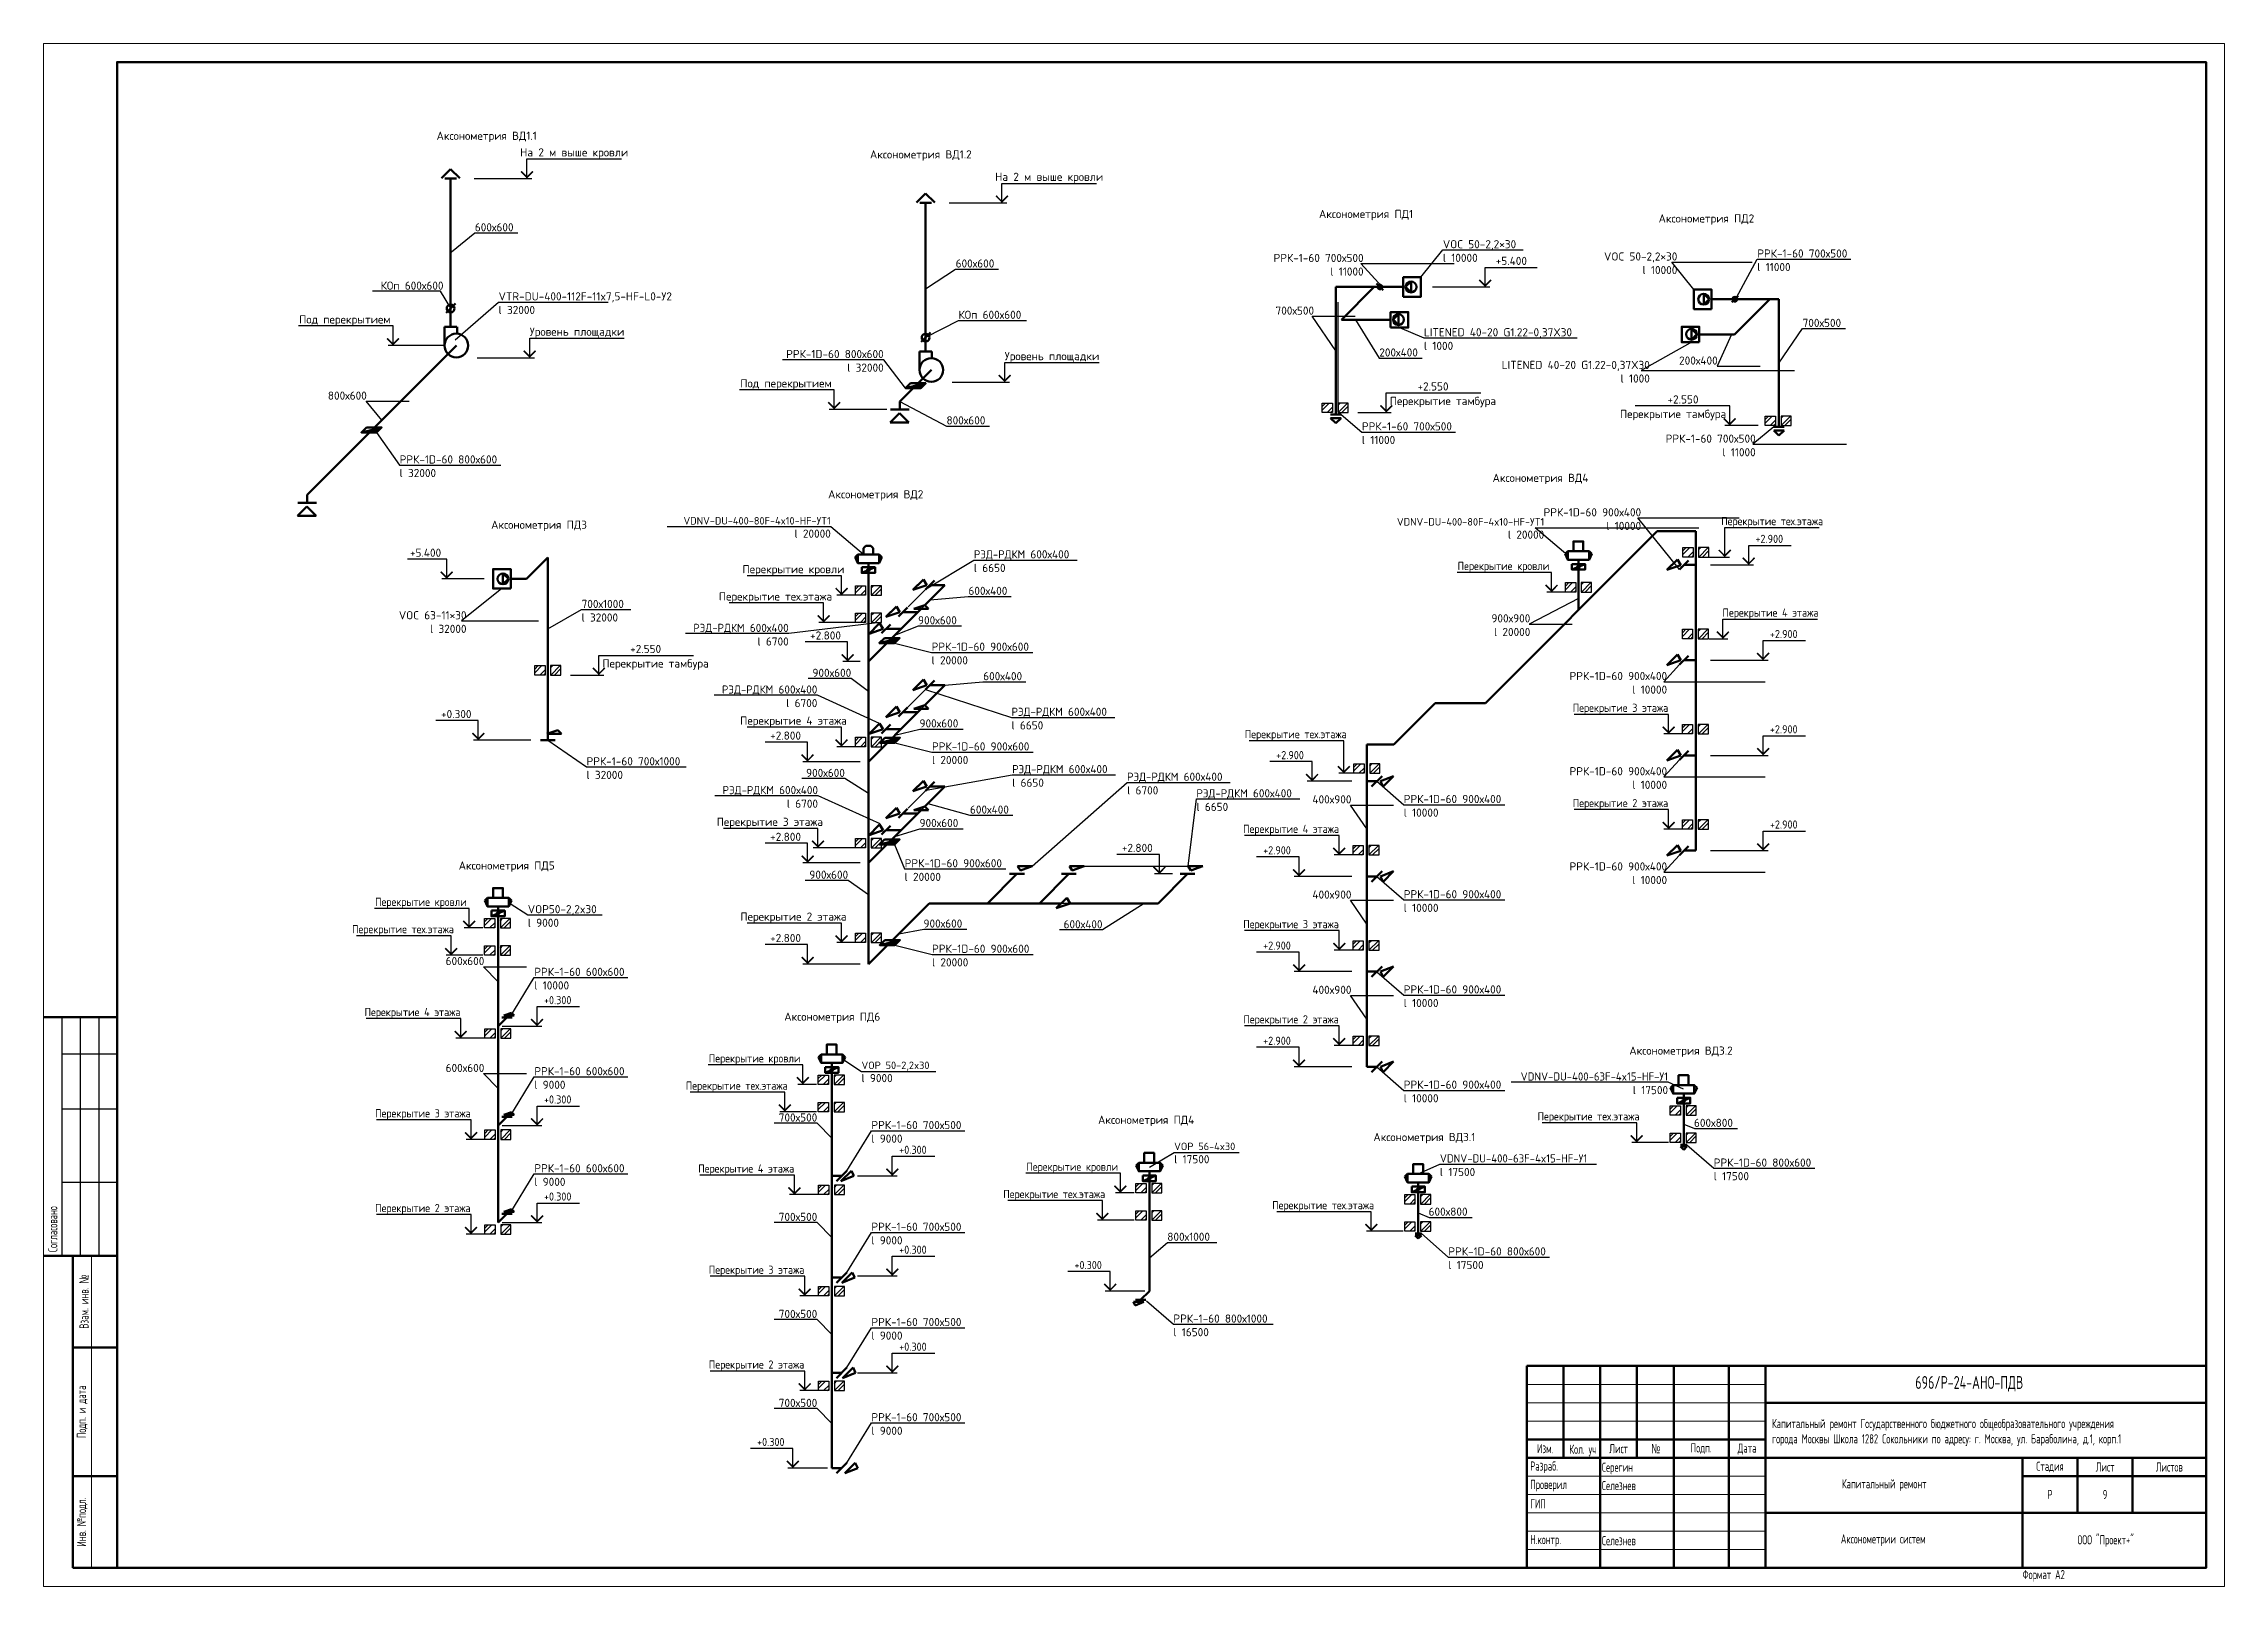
# Paper-space layout 'Аксонометрии' of a CAD drawing. Header units: millimetres. Extents: x 29 to 623, y 20 to 440.
# The model-space entities are those that its viewports show. They can reach past a viewport. Long polylines and large blocks are cut down to what shows.
import ezdxf
from ezdxf import colors
from ezdxf.entities.mleader import LeaderData, LeaderLine
from ezdxf.enums import TextEntityAlignment as Align
from ezdxf.math import Vec2, Vec3

# ---------------------------------------------------------------- set-up
doc = ezdxf.new("R2010")
doc.units = ezdxf.units.MM
for name, color, linetype, lineweight in [('ДУ', 5, 'Continuous', 50), ('ПОДПОР', 1, 'Continuous', 50), ('Поручни', 7, 'Continuous', 9), ('Формат - Толстая линия', 7, 'Continuous', 50)]:
    doc.layers.add(name, color=color, linetype=linetype, lineweight=lineweight)
doc.layers.add('Формат - Тонкая линия', color=250, linetype='Continuous')
doc.styles.add('ISOCPEUR', font='isocpeur.ttf', dxfattribs={"height": 250})
doc.styles.add('PIK', font='isocpeur.ttf', dxfattribs={"width": 0.9, "height": 250})
doc.styles.add('TRAJECTORY_TEXT_AN', font='simplex.shx', dxfattribs={"width": 0.65, "height": 2.5})
doc.styles.add('TRAJECTORY_TEXT_STYLE', font='simplex.shx', dxfattribs={"width": 0.65})
doc.linetypes.add('зигзаг', pattern='A,0.00254,-5.08,[131,ltypeshp.shx,S=5.08,R=0,X=-5.08,Y=0],-10.16,[131,ltypeshp.shx,S=5.08,R=180,X=5.08,Y=0],-5.08', length=20.32254)

psp = doc.layouts.new('Аксонометрии')

msp = doc.modelspace()

# ---------------------------------------------------------------- texts
at = {"char_height": 250, "attachment_point": 1, "style": 'ISOCPEUR'}
for s, insert in [('Аксонометрия ВД1.1', (-30507.065, 122056.258)), ('Аксонометрия ВД1.2', (-17219.191, 121485.363)), ('Аксонометрия ПД1', (-3452.774, 119660.796)), ('Аксонометрия ПД2', (6961.407, 119522.537)), ('Аксонометрия ВД2', (-18502.584, 111070.446)), ('Аксонометрия ВД4', (1871.116, 111573.065)), ('Аксонометрия ПД3', (-28834.042, 110136.262)), ('Аксонометрия ПД5', (-29828.68, 99693.099)), ('Аксонометрия ПД6', (-19846.47, 95060.941)), ('Аксонометрия ВД3.2', (6064, 94020.837)), ('Аксонометрия ПД4', (-10225.434, 91899.737)), ('Аксонометрия ВД3.1', (-1783.121, 91370.576))]:
    msp.add_mtext(s, dxfattribs=dict(at, insert=insert))

# ---------------------------------------------------------------- blocks, each defined once
blk = doc.blocks.new('Форма 3 ГОСТ 21.1101-2013')
at = {"lineweight": 50}
blk.add_lwpolyline([(0, 55), (185, 55), (185, 0), (0, 0)], close=True, dxfattribs=at)
for points in [[(10, 55), (10, 30)], [(20, 55), (20, 0)], [(30, 55), (30, 30)], [(40, 55), (40, 0)], [(55, 55), (55, 0)], [(65, 55), (65, 0)], [(65, 45), (185, 45)], [(0, 35), (65, 35)], [(0, 30), (65, 30)], [(65, 30), (185, 30)], [(135, 30), (135, 0)], [(150, 30), (150, 15)], [(165, 30), (165, 15)], [(135, 25), (185, 25)], [(65, 15), (185, 15)]]:
    blk.add_lwpolyline(points, dxfattribs=at)
for points in [[(0, 50), (65, 50)], [(0, 45), (65, 45)], [(0, 40), (65, 40)], [(0, 25), (65, 25)], [(0, 20), (65, 20)], [(0, 15), (65, 15)], [(0, 10), (65, 10)], [(0, 5), (65, 5)]]:
    blk.add_lwpolyline(points)
at = {"lineweight": 25, "char_height": 2.5, "attachment_point": 5, "style": 'TRAJECTORY_TEXT_STYLE'}
for s, insert, width in [('Изм.', (5, 32.5), 10), ('Кол. уч', (15.27, 31.99), 10), ('Лист', (25, 32.5), 10), ('{\\fArial|b0|i0|c0|p34;\\T0.9;№ }', (35, 32.5), 10), ('Подп.', (47.5, 32.5), 15), ('Дата', (60, 32.38), 10), ('Стадия', (142.5, 27.5), 15), ('Лист', (157.5, 27.5), 15), ('Листов', (175, 27.5), 20)]:
    blk.add_mtext(s, dxfattribs=dict(at, insert=insert, width=width))
blk = doc.blocks.new('Штамп согласования')
at = {"color": 0, "linetype": 'ByBlock', "lineweight": -2, "ltscale": 100}
blk.add_lwpolyline([(-20, 65), (-20, 0)], dxfattribs=at)
at = {"layer": 'Формат - Толстая линия', "ltscale": 100}
blk.add_lwpolyline([(-20, 65), (0, 65), (0, 0), (-20, 0)], dxfattribs=at)
at = {"layer": 'Формат - Тонкая линия', "ltscale": 100}
for points in [[(-15, 65), (-15, 0)], [(-10, 65), (-10, 0)], [(-5, 65), (-5, 0)], [(-15, 55), (0, 55)], [(-15, 40), (0, 40)], [(-15, 20), (0, 20)]]:
    blk.add_lwpolyline(points, dxfattribs=at)
at = {"color": 0, "linetype": 'ByBlock', "lineweight": -2, "ltscale": 100, "insert": (-17.5, 1), "char_height": 2.5, "width": 65, "attachment_point": 4, "rotation": 90, "style": 'TRAJECTORY_TEXT_AN'}
blk.add_mtext('Согласовано', dxfattribs=at)
blk = doc.blocks.new('*U2404')
at = {"lineweight": 50}
for p, q in [((-586, 90), (-586, 5)), ((-574, 65), (-586, 65)), ((-574, 30), (-586, 30)), ((-574, 5), (-586, 5))]:
    blk.add_line(p, q, dxfattribs=at)
for p, q in [((-581, 90), (-581, 5)), ((-55, 35), (-5, 35)), ((-40, 20), (-25, 20))]:
    blk.add_line(p, q)
at = {"color": 253, "ltscale": 0.003}
blk.add_lwpolyline([(-594, 0), (0, 0), (0, 420), (-594, 420)], close=True, dxfattribs=at)
at = {"lineweight": 50}
blk.add_lwpolyline([(-574, 5), (-5, 5), (-5, 415), (-574, 415)], close=True, dxfattribs=at)
blk.add_blockref('Штамп согласования', (-574, 90))
at = {"lineweight": 40}
blk.add_blockref('Форма 3 ГОСТ 21.1101-2013', (-190, 5), dxfattribs=at)
at = {"lineweight": 25, "char_height": 2.5, "attachment_point": 5, "rotation": 90, "style": 'TRAJECTORY_TEXT_STYLE'}
for s, insert, width in [('Взам. инв. {\\fArial|b0|i0|c0|p34;№}', (-583, 77.5), 25), ('Подп. и дата', (-583.5, 47.5), 35), ('Инв. №подл.', (-583.5, 17.5), 25)]:
    blk.add_mtext(s, dxfattribs=dict(at, insert=insert, width=width))
at = {"lineweight": 15, "char_height": 2.5, "width": 73.5055, "attachment_point": 1, "style": 'TRAJECTORY_TEXT_STYLE'}
for s, insert in [('Разраб.', (-189.08, 34)), ('Проверил', (-189.08, 29)), ('ГИП', (-189.08, 23.72)), ('Н.контр.', (-189.08, 14))]:
    blk.add_mtext(s, dxfattribs=dict(at, insert=insert))
at = {"style": 'TRAJECTORY_TEXT_STYLE', "width": 0.65}
for tag, height, p in [('ШИФР', 3.5, (-65.22, 55.26)), ('ПРОЕКТ', 2.5, (-64.59, 41.83))]:
    blk.add_attdef(tag, text='', height=height, dxfattribs=at).set_placement(p, align=Align.MIDDLE_CENTER)
for tag, p in [('РАЗРАБОТАЛ', (-169.55, 31.18)), ('ПРОВЕРИЛ', (-169.55, 26.18)), ('ГИП', (-169.64, 21.09)), ('Н.КОНТР', (-169.55, 11.18))]:
    blk.add_attdef(tag, p, '', height=2.5, dxfattribs=at)
for tag, p, height, flags in [('ДАТА', (-134.86, 31.1), 2, 2), ('ДАТА', (-134.86, 26.1), 2, 2), ('ДАТА', (-134.86, 21.1), 2, 2), ('ДАТА', (-134.86, 11.1), 2, 2), ('ФОРМАТ_ЛИСТА', (-55, 1.96), 2.5, 12)]:
    blk.add_attdef(tag, p, '', height=height, dxfattribs=dict(at, flags=flags))
at = {"style": 'TRAJECTORY_TEXT_STYLE', "width": 0.65, "flags": 8}
for tag, p in [('ОБЪЕКТ', (-90, 27.5)), ('СТАДИЯ', (-47.5, 25)), ('ЛИСТ', (-32.5, 25)), ('ЛИСТОВ', (-15, 25)), ('ЧЕРТЕЖ', (-90, 12.5)), ('ОРГАНИЗАЦИЯ', (-30, 12.5))]:
    blk.add_attdef(tag, text='', height=2.5, dxfattribs=at).set_placement(p, align=Align.MIDDLE_CENTER)
blk = doc.blocks.new('*U2402')
at = {"color": 0, "linetype": 'ByBlock', "lineweight": -2}
for p, q in [((-16.14, 0), (0, 0)), ((0, 6), (29, 6))]:
    blk.add_line(p, q, dxfattribs=at)
at = {"color": 0, "linetype": 'ByBlock', "lineweight": -2, "ltscale": 100}
blk.add_line((-1.5, 0), (1.5, 0), dxfattribs=at)
at = {"color": 0, "linetype": 'ByBlock', "lineweight": -2, "ltscale": 100, "const_width": 0.5}
blk.add_lwpolyline([(1.82, 2.18), (0, 0.35), (-1.82, 2.18)], dxfattribs=at)
at = {"color": 0, "linetype": 'ByBlock', "lineweight": -2, "ltscale": 100}
blk.add_lwpolyline([(0, 0), (0, 6)], dxfattribs=at)
at = {"linetype": 'ByBlock', "lineweight": -2, "ltscale": 100, "style": 'TRAJECTORY_TEXT_STYLE', "width": 0.65}
blk.add_attdef('Отм.', text='', height=3.5, dxfattribs=at).set_placement((14.5, 6), align=Align.BOTTOM_CENTER)
at = {"color": 0, "linetype": 'ByBlock', "lineweight": -2, "ltscale": 100, "style": 'TRAJECTORY_TEXT_STYLE', "width": 0.65}
blk.add_attdef('Прим.', text='', height=3.5, dxfattribs=at).set_placement((17.57, 4.8), align=Align.TOP_CENTER)
blk = doc.blocks.new('*U2406')
at = {"color": 0, "linetype": 'ByBlock', "lineweight": -2}
for p, q in [((-4.24, 0), (0, 0)), ((0, 6), (29, 6))]:
    blk.add_line(p, q, dxfattribs=at)
at = {"color": 0, "linetype": 'ByBlock', "lineweight": -2, "ltscale": 100}
blk.add_line((-1.5, 0), (1.5, 0), dxfattribs=at)
at = {"color": 0, "linetype": 'ByBlock', "lineweight": -2, "ltscale": 100, "const_width": 0.5}
blk.add_lwpolyline([(1.82, 2.18), (0, 0.35), (-1.82, 2.18)], dxfattribs=at)
at = {"color": 0, "linetype": 'ByBlock', "lineweight": -2, "ltscale": 100}
blk.add_lwpolyline([(0, 0), (0, 6)], dxfattribs=at)
at = {"linetype": 'ByBlock', "lineweight": -2, "ltscale": 100, "style": 'TRAJECTORY_TEXT_STYLE', "width": 0.65}
blk.add_attdef('Отм.', text='', height=3.5, dxfattribs=at).set_placement((14.5, 6), align=Align.BOTTOM_CENTER)
at = {"color": 0, "linetype": 'ByBlock', "lineweight": -2, "ltscale": 100, "style": 'TRAJECTORY_TEXT_STYLE', "width": 0.65}
blk.add_attdef('Прим.', text='', height=3.5, dxfattribs=at).set_placement((17.57, 4.8), align=Align.TOP_CENTER)
blk = doc.blocks.new('*U2436')
at = {"color": 0, "linetype": 'ByBlock', "lineweight": -2}
for p, q in [((-11.49, 0), (0, 0)), ((0, 6), (29, 6))]:
    blk.add_line(p, q, dxfattribs=at)
at = {"color": 0, "linetype": 'ByBlock', "lineweight": -2, "ltscale": 100}
blk.add_line((-1.5, 0), (1.5, 0), dxfattribs=at)
at = {"color": 0, "linetype": 'ByBlock', "lineweight": -2, "ltscale": 100, "const_width": 0.5}
blk.add_lwpolyline([(1.82, 2.18), (0, 0.35), (-1.82, 2.18)], dxfattribs=at)
at = {"color": 0, "linetype": 'ByBlock', "lineweight": -2, "ltscale": 100}
blk.add_lwpolyline([(0, 0), (0, 6)], dxfattribs=at)
at = {"linetype": 'ByBlock', "lineweight": -2, "ltscale": 100, "style": 'TRAJECTORY_TEXT_STYLE', "width": 0.65}
blk.add_attdef('Отм.', text='', height=3.5, dxfattribs=at).set_placement((14.5, 6), align=Align.BOTTOM_CENTER)
at = {"color": 0, "linetype": 'ByBlock', "lineweight": -2, "ltscale": 100, "style": 'TRAJECTORY_TEXT_STYLE', "width": 0.65}
blk.add_attdef('Прим.', text='', height=3.5, dxfattribs=at).set_placement((17.57, 4.8), align=Align.TOP_CENTER)
blk = doc.blocks.new('*U9688')
at = {"color": 0, "linetype": 'ByBlock', "lineweight": -2}
for p, q in [((-4.04, 0), (0, 0)), ((0, 6), (13, 6))]:
    blk.add_line(p, q, dxfattribs=at)
at = {"color": 0, "linetype": 'ByBlock', "lineweight": -2, "ltscale": 100}
blk.add_line((-1.5, 0), (1.5, 0), dxfattribs=at)
at = {"color": 0, "linetype": 'ByBlock', "lineweight": -2, "ltscale": 100, "const_width": 0.5}
blk.add_lwpolyline([(1.82, 2.18), (0, 0.35), (-1.82, 2.18)], dxfattribs=at)
at = {"color": 0, "linetype": 'ByBlock', "lineweight": -2, "ltscale": 100}
blk.add_lwpolyline([(0, 0), (0, 6)], dxfattribs=at)
at = {"linetype": 'ByBlock', "lineweight": -2, "ltscale": 100, "style": 'TRAJECTORY_TEXT_STYLE', "width": 0.65}
blk.add_attdef('Отм.', text='', height=3.5, dxfattribs=at).set_placement((6.5, 6), align=Align.BOTTOM_CENTER)
at = {"color": 0, "linetype": 'ByBlock', "lineweight": -2, "ltscale": 100, "style": 'TRAJECTORY_TEXT_STYLE', "width": 0.65}
blk.add_attdef('Прим.', text='', height=3.5, dxfattribs=at).set_placement((9.57, 4.8), align=Align.TOP_CENTER)
blk = doc.blocks.new('*U2416')
at = {"color": 0, "linetype": 'ByBlock', "lineweight": -2}
for p, q in [((-11.48, 0), (0, 0)), ((0, 6), (12, 6))]:
    blk.add_line(p, q, dxfattribs=at)
at = {"color": 0, "linetype": 'ByBlock', "lineweight": -2, "ltscale": 100}
blk.add_line((-1.5, 0), (1.5, 0), dxfattribs=at)
at = {"color": 0, "linetype": 'ByBlock', "lineweight": -2, "ltscale": 100, "const_width": 0.5}
blk.add_lwpolyline([(1.82, 2.18), (0, 0.35), (-1.82, 2.18)], dxfattribs=at)
at = {"color": 0, "linetype": 'ByBlock', "lineweight": -2, "ltscale": 100}
blk.add_lwpolyline([(0, 0), (0, 6)], dxfattribs=at)
at = {"linetype": 'ByBlock', "lineweight": -2, "ltscale": 100, "style": 'TRAJECTORY_TEXT_STYLE', "width": 0.65}
blk.add_attdef('Отм.', text='', height=3.5, dxfattribs=at).set_placement((6, 6), align=Align.BOTTOM_CENTER)
at = {"color": 0, "linetype": 'ByBlock', "lineweight": -2, "ltscale": 100, "style": 'TRAJECTORY_TEXT_STYLE', "width": 0.65}
blk.add_attdef('Прим.', text='', height=3.5, dxfattribs=at).set_placement((9.07, 4.8), align=Align.TOP_CENTER)
blk = doc.blocks.new('*U2405')
at = {"color": 0, "linetype": 'ByBlock', "lineweight": -2}
for p, q in [((-16.14, 0), (0, 0)), ((0, 6), (13, 6))]:
    blk.add_line(p, q, dxfattribs=at)
at = {"color": 0, "linetype": 'ByBlock', "lineweight": -2, "ltscale": 100}
blk.add_line((-1.5, 0), (1.5, 0), dxfattribs=at)
at = {"color": 0, "linetype": 'ByBlock', "lineweight": -2, "ltscale": 100, "const_width": 0.5}
blk.add_lwpolyline([(1.82, 2.18), (0, 0.35), (-1.82, 2.18)], dxfattribs=at)
at = {"color": 0, "linetype": 'ByBlock', "lineweight": -2, "ltscale": 100}
blk.add_lwpolyline([(0, 0), (0, 6)], dxfattribs=at)
at = {"linetype": 'ByBlock', "lineweight": -2, "ltscale": 100, "style": 'TRAJECTORY_TEXT_STYLE', "width": 0.65}
blk.add_attdef('Отм.', text='', height=3.5, dxfattribs=at).set_placement((6.5, 6), align=Align.BOTTOM_CENTER)
at = {"color": 0, "linetype": 'ByBlock', "lineweight": -2, "ltscale": 100, "style": 'TRAJECTORY_TEXT_STYLE', "width": 0.65}
blk.add_attdef('Прим.', text='', height=3.5, dxfattribs=at).set_placement((9.57, 4.8), align=Align.TOP_CENTER)
blk = doc.blocks.new('*U2408')
at = {"color": 0, "linetype": 'ByBlock', "lineweight": -2}
for p, q in [((-12.15, 0), (0, 0)), ((0, 6), (13, 6))]:
    blk.add_line(p, q, dxfattribs=at)
at = {"color": 0, "linetype": 'ByBlock', "lineweight": -2, "ltscale": 100}
blk.add_line((-1.5, 0), (1.5, 0), dxfattribs=at)
at = {"color": 0, "linetype": 'ByBlock', "lineweight": -2, "ltscale": 100, "const_width": 0.5}
blk.add_lwpolyline([(1.82, 2.18), (0, 0.35), (-1.82, 2.18)], dxfattribs=at)
at = {"color": 0, "linetype": 'ByBlock', "lineweight": -2, "ltscale": 100}
blk.add_lwpolyline([(0, 0), (0, 6)], dxfattribs=at)
at = {"linetype": 'ByBlock', "lineweight": -2, "ltscale": 100, "style": 'TRAJECTORY_TEXT_STYLE', "width": 0.65}
blk.add_attdef('Отм.', text='', height=3.5, dxfattribs=at).set_placement((6.5, 6), align=Align.BOTTOM_CENTER)
at = {"color": 0, "linetype": 'ByBlock', "lineweight": -2, "ltscale": 100, "style": 'TRAJECTORY_TEXT_STYLE', "width": 0.65}
blk.add_attdef('Прим.', text='', height=3.5, dxfattribs=at).set_placement((9.57, 4.8), align=Align.TOP_CENTER)
blk = doc.blocks.new('*U2407')
at = {"color": 0, "linetype": 'ByBlock', "lineweight": -2}
for p, q in [((-9.75, 0), (0, 0)), ((0, 6), (29, 6))]:
    blk.add_line(p, q, dxfattribs=at)
at = {"color": 0, "linetype": 'ByBlock', "lineweight": -2, "ltscale": 100}
blk.add_line((-1.5, 0), (1.5, 0), dxfattribs=at)
at = {"color": 0, "linetype": 'ByBlock', "lineweight": -2, "ltscale": 100, "const_width": 0.5}
blk.add_lwpolyline([(1.82, 2.18), (0, 0.35), (-1.82, 2.18)], dxfattribs=at)
at = {"color": 0, "linetype": 'ByBlock', "lineweight": -2, "ltscale": 100}
blk.add_lwpolyline([(0, 0), (0, 6)], dxfattribs=at)
at = {"linetype": 'ByBlock', "lineweight": -2, "ltscale": 100, "style": 'TRAJECTORY_TEXT_STYLE', "width": 0.65}
blk.add_attdef('Отм.', text='', height=3.5, dxfattribs=at).set_placement((14.5, 6), align=Align.BOTTOM_CENTER)
at = {"color": 0, "linetype": 'ByBlock', "lineweight": -2, "ltscale": 100, "style": 'TRAJECTORY_TEXT_STYLE', "width": 0.65}
blk.add_attdef('Прим.', text='', height=3.5, dxfattribs=at).set_placement((17.57, 4.8), align=Align.TOP_CENTER)
blk = doc.blocks.new('*U2410')
at = {"color": 0, "linetype": 'ByBlock', "lineweight": -2}
for p, q in [((0, 9), (29, 9)), ((-4.87, 0), (0, 0))]:
    blk.add_line(p, q, dxfattribs=at)
at = {"color": 0, "linetype": 'ByBlock', "lineweight": -2, "ltscale": 100}
blk.add_line((-1.5, 0), (1.5, 0), dxfattribs=at)
blk.add_lwpolyline([(0, 0), (0, 9)], dxfattribs=at)
at = {"color": 0, "linetype": 'ByBlock', "lineweight": -2, "ltscale": 100, "const_width": 0.5}
blk.add_lwpolyline([(1.82, 2.18), (0, 0.35), (-1.82, 2.18)], dxfattribs=at)
at = {"linetype": 'ByBlock', "lineweight": -2, "ltscale": 100, "style": 'TRAJECTORY_TEXT_STYLE', "width": 0.65}
blk.add_attdef('Отм.', text='', height=3.5, dxfattribs=at).set_placement((14.5, 9), align=Align.BOTTOM_CENTER)
at = {"color": 0, "linetype": 'ByBlock', "lineweight": -2, "ltscale": 100, "style": 'TRAJECTORY_TEXT_STYLE', "width": 0.65}
blk.add_attdef('Прим.', text='', height=3.5, dxfattribs=at).set_placement((17.57, 7.8), align=Align.TOP_CENTER)
blk = doc.blocks.new('*U2411')
at = {"color": 0, "linetype": 'ByBlock', "lineweight": -2}
for p, q in [((-11.72, 0), (0, 0)), ((0, 6), (13, 6))]:
    blk.add_line(p, q, dxfattribs=at)
at = {"color": 0, "linetype": 'ByBlock', "lineweight": -2, "ltscale": 100}
blk.add_line((-1.5, 0), (1.5, 0), dxfattribs=at)
at = {"color": 0, "linetype": 'ByBlock', "lineweight": -2, "ltscale": 100, "const_width": 0.5}
blk.add_lwpolyline([(1.82, 2.18), (0, 0.35), (-1.82, 2.18)], dxfattribs=at)
at = {"color": 0, "linetype": 'ByBlock', "lineweight": -2, "ltscale": 100}
blk.add_lwpolyline([(0, 0), (0, 6)], dxfattribs=at)
at = {"linetype": 'ByBlock', "lineweight": -2, "ltscale": 100, "style": 'TRAJECTORY_TEXT_STYLE', "width": 0.65}
blk.add_attdef('Отм.', text='', height=3.5, dxfattribs=at).set_placement((6.5, 6), align=Align.BOTTOM_CENTER)
at = {"color": 0, "linetype": 'ByBlock', "lineweight": -2, "ltscale": 100, "style": 'TRAJECTORY_TEXT_STYLE', "width": 0.65}
blk.add_attdef('Прим.', text='', height=3.5, dxfattribs=at).set_placement((9.57, 4.8), align=Align.TOP_CENTER)
blk = doc.blocks.new('*U2409')
at = {"color": 0, "linetype": 'ByBlock', "lineweight": -2}
for p, q in [((0, 10), (29, 10)), ((-3.07, 0), (0, 0))]:
    blk.add_line(p, q, dxfattribs=at)
at = {"color": 0, "linetype": 'ByBlock', "lineweight": -2, "ltscale": 100}
blk.add_line((-1.5, 0), (1.5, 0), dxfattribs=at)
blk.add_lwpolyline([(0, 0), (0, 10)], dxfattribs=at)
at = {"color": 0, "linetype": 'ByBlock', "lineweight": -2, "ltscale": 100, "const_width": 0.5}
blk.add_lwpolyline([(1.82, 2.18), (0, 0.35), (-1.82, 2.18)], dxfattribs=at)
at = {"linetype": 'ByBlock', "lineweight": -2, "ltscale": 100, "style": 'TRAJECTORY_TEXT_STYLE', "width": 0.65}
blk.add_attdef('Отм.', text='', height=3.5, dxfattribs=at).set_placement((14.5, 10), align=Align.BOTTOM_CENTER)
at = {"color": 0, "linetype": 'ByBlock', "lineweight": -2, "ltscale": 100, "style": 'TRAJECTORY_TEXT_STYLE', "width": 0.65}
blk.add_attdef('Прим.', text='', height=3.5, dxfattribs=at).set_placement((17.57, 8.8), align=Align.TOP_CENTER)
blk = doc.blocks.new('*U2412')
at = {"color": 0, "linetype": 'ByBlock', "lineweight": -2}
for p, q in [((-8.73, 0), (0, 0)), ((0, 6), (29, 6))]:
    blk.add_line(p, q, dxfattribs=at)
at = {"color": 0, "linetype": 'ByBlock', "lineweight": -2, "ltscale": 100}
blk.add_line((-1.5, 0), (1.5, 0), dxfattribs=at)
at = {"color": 0, "linetype": 'ByBlock', "lineweight": -2, "ltscale": 100, "const_width": 0.5}
blk.add_lwpolyline([(1.82, 2.18), (0, 0.35), (-1.82, 2.18)], dxfattribs=at)
at = {"color": 0, "linetype": 'ByBlock', "lineweight": -2, "ltscale": 100}
blk.add_lwpolyline([(0, 0), (0, 6)], dxfattribs=at)
at = {"linetype": 'ByBlock', "lineweight": -2, "ltscale": 100, "style": 'TRAJECTORY_TEXT_STYLE', "width": 0.65}
blk.add_attdef('Отм.', text='', height=3.5, dxfattribs=at).set_placement((14.5, 6), align=Align.BOTTOM_CENTER)
at = {"color": 0, "linetype": 'ByBlock', "lineweight": -2, "ltscale": 100, "style": 'TRAJECTORY_TEXT_STYLE', "width": 0.65}
blk.add_attdef('Прим.', text='', height=3.5, dxfattribs=at).set_placement((17.57, 4.8), align=Align.TOP_CENTER)
blk = doc.blocks.new('*U2413')
at = {"color": 0, "linetype": 'ByBlock', "lineweight": -2}
for p, q in [((-16.14, 0), (0, 0)), ((0, 6), (16, 6))]:
    blk.add_line(p, q, dxfattribs=at)
at = {"color": 0, "linetype": 'ByBlock', "lineweight": -2, "ltscale": 100}
blk.add_line((-1.5, 0), (1.5, 0), dxfattribs=at)
at = {"color": 0, "linetype": 'ByBlock', "lineweight": -2, "ltscale": 100, "const_width": 0.5}
blk.add_lwpolyline([(1.82, 2.18), (0, 0.35), (-1.82, 2.18)], dxfattribs=at)
at = {"color": 0, "linetype": 'ByBlock', "lineweight": -2, "ltscale": 100}
blk.add_lwpolyline([(0, 0), (0, 6)], dxfattribs=at)
at = {"linetype": 'ByBlock', "lineweight": -2, "ltscale": 100, "style": 'TRAJECTORY_TEXT_STYLE', "width": 0.65}
blk.add_attdef('Отм.', text='', height=3.5, dxfattribs=at).set_placement((8, 6), align=Align.BOTTOM_CENTER)
at = {"color": 0, "linetype": 'ByBlock', "lineweight": -2, "ltscale": 100, "style": 'TRAJECTORY_TEXT_STYLE', "width": 0.65}
blk.add_attdef('Прим.', text='', height=3.5, dxfattribs=at).set_placement((11.07, 4.8), align=Align.TOP_CENTER)
blk = doc.blocks.new('*U2415')
at = {"color": 0, "linetype": 'ByBlock', "lineweight": -2}
for p, q in [((-7.41, 0), (0, 0)), ((0, 6), (29, 6))]:
    blk.add_line(p, q, dxfattribs=at)
at = {"color": 0, "linetype": 'ByBlock', "lineweight": -2, "ltscale": 100}
blk.add_line((-1.5, 0), (1.5, 0), dxfattribs=at)
at = {"color": 0, "linetype": 'ByBlock', "lineweight": -2, "ltscale": 100, "const_width": 0.5}
blk.add_lwpolyline([(1.82, 2.18), (0, 0.35), (-1.82, 2.18)], dxfattribs=at)
at = {"color": 0, "linetype": 'ByBlock', "lineweight": -2, "ltscale": 100}
blk.add_lwpolyline([(0, 0), (0, 6)], dxfattribs=at)
at = {"linetype": 'ByBlock', "lineweight": -2, "ltscale": 100, "style": 'TRAJECTORY_TEXT_STYLE', "width": 0.65}
blk.add_attdef('Отм.', text='', height=3.5, dxfattribs=at).set_placement((14.5, 6), align=Align.BOTTOM_CENTER)
at = {"color": 0, "linetype": 'ByBlock', "lineweight": -2, "ltscale": 100, "style": 'TRAJECTORY_TEXT_STYLE', "width": 0.65}
blk.add_attdef('Прим.', text='', height=3.5, dxfattribs=at).set_placement((17.57, 4.8), align=Align.TOP_CENTER)
blk = doc.blocks.new('*U2414')
at = {"color": 0, "linetype": 'ByBlock', "lineweight": -2}
for p, q in [((-10.66, 0), (0, 0)), ((0, 6), (13, 6))]:
    blk.add_line(p, q, dxfattribs=at)
at = {"color": 0, "linetype": 'ByBlock', "lineweight": -2, "ltscale": 100}
blk.add_line((-1.5, 0), (1.5, 0), dxfattribs=at)
at = {"color": 0, "linetype": 'ByBlock', "lineweight": -2, "ltscale": 100, "const_width": 0.5}
blk.add_lwpolyline([(1.82, 2.18), (0, 0.35), (-1.82, 2.18)], dxfattribs=at)
at = {"color": 0, "linetype": 'ByBlock', "lineweight": -2, "ltscale": 100}
blk.add_lwpolyline([(0, 0), (0, 6)], dxfattribs=at)
at = {"linetype": 'ByBlock', "lineweight": -2, "ltscale": 100, "style": 'TRAJECTORY_TEXT_STYLE', "width": 0.65}
blk.add_attdef('Отм.', text='', height=3.5, dxfattribs=at).set_placement((6.5, 6), align=Align.BOTTOM_CENTER)
at = {"color": 0, "linetype": 'ByBlock', "lineweight": -2, "ltscale": 100, "style": 'TRAJECTORY_TEXT_STYLE', "width": 0.65}
blk.add_attdef('Прим.', text='', height=3.5, dxfattribs=at).set_placement((9.57, 4.8), align=Align.TOP_CENTER)
blk = doc.blocks.new('*U9689')
at = {"color": 0, "linetype": 'ByBlock', "lineweight": -2}
for p, q in [((-3.89, 0), (0, 0)), ((0, 6), (13, 6))]:
    blk.add_line(p, q, dxfattribs=at)
at = {"color": 0, "linetype": 'ByBlock', "lineweight": -2, "ltscale": 100}
blk.add_line((-1.5, 0), (1.5, 0), dxfattribs=at)
at = {"color": 0, "linetype": 'ByBlock', "lineweight": -2, "ltscale": 100, "const_width": 0.5}
blk.add_lwpolyline([(1.82, 2.18), (0, 0.35), (-1.82, 2.18)], dxfattribs=at)
at = {"color": 0, "linetype": 'ByBlock', "lineweight": -2, "ltscale": 100}
blk.add_lwpolyline([(0, 0), (0, 6)], dxfattribs=at)
at = {"linetype": 'ByBlock', "lineweight": -2, "ltscale": 100, "style": 'TRAJECTORY_TEXT_STYLE', "width": 0.65}
blk.add_attdef('Отм.', text='', height=3.5, dxfattribs=at).set_placement((6.5, 6), align=Align.BOTTOM_CENTER)
at = {"color": 0, "linetype": 'ByBlock', "lineweight": -2, "ltscale": 100, "style": 'TRAJECTORY_TEXT_STYLE', "width": 0.65}
blk.add_attdef('Прим.', text='', height=3.5, dxfattribs=at).set_placement((9.57, 4.8), align=Align.TOP_CENTER)

# ---------------------------------------------------------------- hatches: boundary and pattern name
h = msp.add_hatch()
h.set_pattern_fill('ANSI32', color=256, scale=25)
h.set_pattern_definition([(45, (21248.33, 109610), (-168.3798, 168.3798), []), (45, (21360.58, 109610), (-168.3798, 168.3798), [])])
h.paths.add_polyline_path([(-3039.573, 113737.119), (-3352.379, 113737.119), (-3352.379, 113449.146), (-3039.573, 113449.146)])
h.paths.add_polyline_path([(-2866.283, 113737.119), (-2866.283, 113449.146), (-2553.477, 113449.146), (-2553.477, 113737.119)])
h = msp.add_hatch()
h.set_pattern_fill('ANSI32', color=256, scale=25)
h.set_pattern_definition([(45, (34832.6, 109211.78), (-168.3798, 168.3798), []), (45, (34944.84, 109211.78), (-168.3798, 168.3798), [])])
h.paths.add_polyline_path([(10544.691, 113338.913), (10231.885, 113338.913), (10231.885, 113050.94), (10544.691, 113050.94)])
h.paths.add_polyline_path([(10717.981, 113338.913), (10717.981, 113050.94), (11030.787, 113050.94), (11030.787, 113338.913)])
h = msp.add_hatch()
h.set_pattern_fill('ANSI32', color=256, scale=25)
h.set_pattern_definition([(45, (32304.78, 105182.62), (-168.3798, 168.3798), []), (45, (32417.04, 105182.62), (-168.3798, 168.3798), [])])
h.paths.add_polyline_path([(8016.883, 109309.755), (7704.077, 109309.755), (7704.077, 109021.782), (8016.883, 109021.782)])
h.paths.add_polyline_path([(8190.173, 109309.755), (8190.173, 109021.782), (8502.979, 109021.782), (8502.979, 109309.755)])
h = msp.add_hatch()
h.set_pattern_fill('ANSI32', color=256, scale=25)
h.set_pattern_definition([(45, (6936.87, 104010.3), (-168.3798, 168.3798), []), (45, (7049.13, 104010.3), (-168.3798, 168.3798), [])])
h.paths.add_polyline_path([(-17351.026, 108137.423), (-17663.831, 108137.423), (-17663.831, 107849.45), (-17351.026, 107849.45)])
h.paths.add_polyline_path([(-17177.736, 108137.423), (-17177.736, 107849.45), (-16864.93, 107849.45), (-16864.93, 108137.423)])
h = msp.add_hatch()
h.set_pattern_fill('ANSI32', color=256, scale=25)
h.set_pattern_definition([(45, (28707.3, 104109.8), (-168.3798, 168.3798), []), (45, (28819.54, 104109.8), (-168.3798, 168.3798), [])])
h.paths.add_polyline_path([(4419.391, 108236.933), (4106.585, 108236.933), (4106.585, 107948.96), (4419.391, 107948.96)])
h.paths.add_polyline_path([(4592.681, 108236.933), (4592.681, 107948.96), (4905.487, 107948.96), (4905.487, 108236.933)])
h = msp.add_hatch()
h.set_pattern_fill('ANSI32', color=256, scale=25)
h.set_pattern_definition([(45, (6936.87, 103174.14), (-168.3798, 168.3798), []), (45, (7049.13, 103174.14), (-168.3798, 168.3798), [])])
h.paths.add_polyline_path([(-17351.026, 107301.267), (-17663.831, 107301.267), (-17663.831, 107013.294), (-17351.026, 107013.294)])
h.paths.add_polyline_path([(-17177.736, 107301.267), (-17177.736, 107013.294), (-16864.93, 107013.294), (-16864.93, 107301.267)])
h = msp.add_hatch()
h.set_pattern_fill('ANSI32', color=256, scale=25)
h.set_pattern_definition([(45, (32293.96, 102679.43), (-168.3798, 168.3798), []), (45, (32406.21, 102679.43), (-168.3798, 168.3798), [])])
h.paths.add_polyline_path([(8006.062, 106806.564), (7693.257, 106806.564), (7693.257, 106518.591), (8006.062, 106518.591)])
h.paths.add_polyline_path([(8179.353, 106806.564), (8179.353, 106518.591), (8492.158, 106518.591), (8492.158, 106806.564)])
h = msp.add_hatch()
h.set_pattern_fill('ANSI32', color=256, scale=25)
h.set_pattern_definition([(45, (-2894.18, 101565.58), (-168.3798, 168.3798), []), (45, (-2781.92, 101565.58), (-168.3798, 168.3798), [])])
h.paths.add_polyline_path([(-27182.077, 105692.714), (-27494.882, 105692.714), (-27494.882, 105404.741), (-27182.077, 105404.741)])
h.paths.add_polyline_path([(-27008.786, 105692.714), (-27008.786, 105404.741), (-26695.981, 105404.741), (-26695.981, 105692.714)])
h = msp.add_hatch()
h.set_pattern_fill('ANSI32', color=256, scale=25)
h.set_pattern_definition([(45, (32293.96, 99761.53), (-168.3798, 168.3798), []), (45, (32406.21, 99761.53), (-168.3798, 168.3798), [])])
h.paths.add_polyline_path([(8006.062, 103888.655), (7693.257, 103888.655), (7693.257, 103600.682), (8006.062, 103600.682)])
h.paths.add_polyline_path([(8179.353, 103888.655), (8179.353, 103600.682), (8492.158, 103600.682), (8492.158, 103888.655)])
h = msp.add_hatch()
h.set_pattern_fill('ANSI32', color=256, scale=25)
h.set_pattern_definition([(45, (6936.87, 99369.7), (-168.3798, 168.3798), []), (45, (7049.13, 99369.7), (-168.3798, 168.3798), [])])
h.paths.add_polyline_path([(-17351.026, 103496.826), (-17663.831, 103496.826), (-17663.831, 103208.853), (-17351.026, 103208.853)])
h.paths.add_polyline_path([(-17177.736, 103496.826), (-17177.736, 103208.853), (-16864.93, 103208.853), (-16864.93, 103496.826)])
h = msp.add_hatch()
h.set_pattern_fill('ANSI32', color=256, scale=25)
h.set_pattern_definition([(45, (22220.38, 98554.69), (-168.3798, 168.3798), []), (45, (22332.63, 98554.69), (-168.3798, 168.3798), [])])
h.paths.add_polyline_path([(-2067.521, 102681.816), (-2380.327, 102681.816), (-2380.327, 102393.843), (-2067.521, 102393.843)])
h.paths.add_polyline_path([(-1894.231, 102681.816), (-1894.231, 102393.843), (-1581.426, 102393.843), (-1581.426, 102681.816)])
h = msp.add_hatch()
h.set_pattern_fill('ANSI32', color=256, scale=25)
h.set_pattern_definition([(45, (32293.96, 96843.62), (-168.3798, 168.3798), []), (45, (32406.21, 96843.62), (-168.3798, 168.3798), [])])
h.paths.add_polyline_path([(8006.062, 100970.747), (7693.257, 100970.747), (7693.257, 100682.774), (8006.062, 100682.774)])
h.paths.add_polyline_path([(8179.353, 100970.747), (8179.353, 100682.774), (8492.158, 100682.774), (8492.158, 100970.747)])
h = msp.add_hatch()
h.set_pattern_fill('ANSI32', color=256, scale=25)
h.set_pattern_definition([(45, (6936.87, 96267.54), (-168.3798, 168.3798), []), (45, (7049.13, 96267.54), (-168.3798, 168.3798), [])])
h.paths.add_polyline_path([(-17351.026, 100394.668), (-17663.831, 100394.668), (-17663.831, 100106.695), (-17351.026, 100106.695)])
h.paths.add_polyline_path([(-17177.736, 100394.668), (-17177.736, 100106.695), (-16864.93, 100106.695), (-16864.93, 100394.668)])
h = msp.add_hatch()
h.set_pattern_fill('ANSI32', color=256, scale=25)
h.set_pattern_definition([(45, (22193.91, 96051.5), (-168.3798, 168.3798), []), (45, (22306.17, 96051.5), (-168.3798, 168.3798), [])])
h.paths.add_polyline_path([(-2093.986, 100178.625), (-2406.792, 100178.625), (-2406.792, 99890.652), (-2093.986, 99890.652)])
h.paths.add_polyline_path([(-1920.696, 100178.625), (-1920.696, 99890.652), (-1607.89, 99890.652), (-1607.89, 100178.625)])
h = msp.add_hatch()
h.set_pattern_fill('ANSI32', color=256, scale=25)
h.set_pattern_definition([(45, (-4433.69, 93814.36), (-168.3798, 168.3798), []), (45, (-4321.43, 93814.36), (-168.3798, 168.3798), [])])
h.paths.add_polyline_path([(-28721.584, 97941.489), (-29034.39, 97941.489), (-29034.39, 97653.516), (-28721.584, 97653.516)])
h.paths.add_polyline_path([(-28548.294, 97941.489), (-28548.294, 97653.516), (-28235.488, 97653.516), (-28235.488, 97941.489)])
h = msp.add_hatch()
h.set_pattern_fill('ANSI32', color=256, scale=25)
h.set_pattern_definition([(45, (-4433.69, 92978.2), (-168.3798, 168.3798), []), (45, (-4321.43, 92978.2), (-168.3798, 168.3798), [])])
h.paths.add_polyline_path([(-28721.584, 97105.333), (-29034.39, 97105.333), (-29034.39, 96817.361), (-28721.584, 96817.361)])
h.paths.add_polyline_path([(-28548.294, 97105.333), (-28548.294, 96817.361), (-28235.488, 96817.361), (-28235.488, 97105.333)])
h = msp.add_hatch()
h.set_pattern_fill('ANSI32', color=256, scale=25)
h.set_pattern_definition([(45, (6936.87, 93364.27), (-168.3798, 168.3798), []), (45, (7049.13, 93364.27), (-168.3798, 168.3798), [])])
h.paths.add_polyline_path([(-17351.026, 97491.4), (-17663.831, 97491.4), (-17663.831, 97203.427), (-17351.026, 97203.427)])
h.paths.add_polyline_path([(-17177.736, 97491.4), (-17177.736, 97203.427), (-16864.93, 97203.427), (-16864.93, 97491.4)])
h = msp.add_hatch()
h.set_pattern_fill('ANSI32', color=256, scale=25)
h.set_pattern_definition([(45, (22193.91, 93133.59), (-168.3798, 168.3798), []), (45, (22306.17, 93133.59), (-168.3798, 168.3798), [])])
h.paths.add_polyline_path([(-2093.986, 97260.717), (-2406.792, 97260.717), (-2406.792, 96972.744), (-2093.986, 96972.744)])
h.paths.add_polyline_path([(-1920.696, 97260.717), (-1920.696, 96972.744), (-1607.89, 96972.744), (-1607.89, 97260.717)])
h = msp.add_hatch()
h.set_pattern_fill('ANSI32', color=256, scale=25)
h.set_pattern_definition([(45, (-4426.02, 90437.62), (-168.3798, 168.3798), []), (45, (-4313.77, 90437.62), (-168.3798, 168.3798), [])])
h.paths.add_polyline_path([(-28713.923, 94564.75), (-29026.729, 94564.75), (-29026.729, 94276.777), (-28713.923, 94276.777)])
h.paths.add_polyline_path([(-28540.633, 94564.75), (-28540.633, 94276.777), (-28227.827, 94276.777), (-28227.827, 94564.75)])
h = msp.add_hatch()
h.set_pattern_fill('ANSI32', color=256, scale=25)
h.set_pattern_definition([(45, (22193.91, 90215.68), (-168.3798, 168.3798), []), (45, (22306.17, 90215.68), (-168.3798, 168.3798), [])])
h.paths.add_polyline_path([(-2093.986, 94342.808), (-2406.792, 94342.808), (-2406.792, 94054.835), (-2093.986, 94054.835)])
h.paths.add_polyline_path([(-1920.696, 94342.808), (-1920.696, 94054.835), (-1607.89, 94054.835), (-1607.89, 94342.808)])
h = msp.add_hatch()
h.set_pattern_fill('ANSI32', color=256, scale=25)
h.set_pattern_definition([(45, (5798.34, 89019.18), (-168.3798, 168.3798), []), (45, (5910.6, 89019.18), (-168.3798, 168.3798), [])])
h.paths.add_polyline_path([(-18489.554, 93146.314), (-18802.36, 93146.314), (-18802.36, 92858.341), (-18489.554, 92858.341)])
h.paths.add_polyline_path([(-18316.264, 93146.314), (-18316.264, 92858.341), (-18003.458, 92858.341), (-18003.458, 93146.314)])
h = msp.add_hatch()
h.set_pattern_fill('ANSI32', color=256, scale=25)
h.set_pattern_definition([(45, (5798.34, 88183.03), (-168.3798, 168.3798), []), (45, (5910.6, 88183.03), (-168.3798, 168.3798), [])])
h.paths.add_polyline_path([(-18489.554, 92310.158), (-18802.36, 92310.158), (-18802.36, 92022.185), (-18489.554, 92022.185)])
h.paths.add_polyline_path([(-18316.264, 92310.158), (-18316.264, 92022.185), (-18003.458, 92022.185), (-18003.458, 92310.158)])
h = msp.add_hatch()
h.set_pattern_fill('ANSI32', color=256, scale=25)
h.set_pattern_definition([(45, (31917.46, 88077.84), (-168.3798, 168.3798), []), (45, (32029.7, 88077.84), (-168.3798, 168.3798), [])])
h.paths.add_polyline_path([(7629.556, 92204.973), (7316.751, 92204.973), (7316.751, 91917), (7629.556, 91917)])
h.paths.add_polyline_path([(7802.847, 92204.973), (7802.847, 91917), (8115.652, 91917), (8115.652, 92204.973)])
h = msp.add_hatch()
h.set_pattern_fill('ANSI32', color=256, scale=25)
h.set_pattern_definition([(45, (-4426.02, 87335.46), (-168.3798, 168.3798), []), (45, (-4313.77, 87335.46), (-168.3798, 168.3798), [])])
h.paths.add_polyline_path([(-28713.923, 91462.592), (-29026.729, 91462.592), (-29026.729, 91174.619), (-28713.923, 91174.619)])
h.paths.add_polyline_path([(-28540.633, 91462.592), (-28540.633, 91174.619), (-28227.827, 91174.619), (-28227.827, 91462.592)])
h = msp.add_hatch()
h.set_pattern_fill('ANSI32', color=256, scale=25)
h.set_pattern_definition([(45, (31917.46, 87241.69), (-168.3798, 168.3798), []), (45, (32029.7, 87241.69), (-168.3798, 168.3798), [])])
h.paths.add_polyline_path([(7629.556, 91368.817), (7316.751, 91368.817), (7316.751, 91080.844), (7629.556, 91080.844)])
h.paths.add_polyline_path([(7802.847, 91368.817), (7802.847, 91080.844), (8115.652, 91080.844), (8115.652, 91368.817)])
h = msp.add_hatch()
h.set_pattern_fill('ANSI32', color=256, scale=25)
h.set_pattern_definition([(45, (5806, 85642.44), (-168.3798, 168.3798), []), (45, (5918.26, 85642.44), (-168.3798, 168.3798), [])])
h.paths.add_polyline_path([(-18481.893, 89769.574), (-18794.699, 89769.574), (-18794.699, 89481.601), (-18481.893, 89481.601)])
h.paths.add_polyline_path([(-18308.603, 89769.574), (-18308.603, 89481.601), (-17995.797, 89481.601), (-17995.797, 89769.574)])
h = msp.add_hatch()
h.set_pattern_fill('ANSI32', color=256, scale=25)
h.set_pattern_definition([(45, (15534.9, 85696.85), (-168.3798, 168.3798), []), (45, (15647.15, 85696.85), (-168.3798, 168.3798), [])])
h.paths.add_polyline_path([(-8753.005, 89823.982), (-9065.811, 89823.982), (-9065.811, 89536.009), (-8753.005, 89536.009)])
h.paths.add_polyline_path([(-8579.715, 89823.982), (-8579.715, 89536.009), (-8266.909, 89536.009), (-8266.909, 89823.982)])
h = msp.add_hatch()
h.set_pattern_fill('ANSI32', color=256, scale=25)
h.set_pattern_definition([(45, (15534.9, 84860.7), (-168.3798, 168.3798), []), (45, (15647.15, 84860.7), (-168.3798, 168.3798), [])])
h.paths.add_polyline_path([(-8753.005, 88987.826), (-9065.811, 88987.826), (-9065.811, 88699.853), (-8753.005, 88699.853)])
h.paths.add_polyline_path([(-8579.715, 88987.826), (-8579.715, 88699.853), (-8266.909, 88699.853), (-8266.909, 88987.826)])
h = msp.add_hatch()
h.set_pattern_fill('ANSI32', color=256, scale=25)
h.set_pattern_definition([(45, (23780.46, 85355.28), (-168.3798, 168.3798), []), (45, (23892.72, 85355.28), (-168.3798, 168.3798), [])])
h.paths.add_polyline_path([(-507.435, 89482.413), (-820.24, 89482.413), (-820.24, 89194.44), (-507.435, 89194.44)])
h.paths.add_polyline_path([(-334.144, 89482.413), (-334.144, 89194.44), (-21.339, 89194.44), (-21.339, 89482.413)])
h = msp.add_hatch()
h.set_pattern_fill('ANSI32', color=256, scale=25)
h.set_pattern_definition([(45, (-4426.02, 84432.2), (-168.3798, 168.3798), []), (45, (-4313.77, 84432.2), (-168.3798, 168.3798), [])])
h.paths.add_polyline_path([(-28713.923, 88559.324), (-29026.729, 88559.324), (-29026.729, 88271.351), (-28713.923, 88271.351)])
h.paths.add_polyline_path([(-28540.633, 88559.324), (-28540.633, 88271.351), (-28227.827, 88271.351), (-28227.827, 88559.324)])
h = msp.add_hatch()
h.set_pattern_fill('ANSI32', color=256, scale=25)
h.set_pattern_definition([(45, (23780.46, 84519.13), (-168.3798, 168.3798), []), (45, (23892.72, 84519.13), (-168.3798, 168.3798), [])])
h.paths.add_polyline_path([(-507.435, 88646.257), (-820.24, 88646.257), (-820.24, 88358.284), (-507.435, 88358.284)])
h.paths.add_polyline_path([(-334.144, 88646.257), (-334.144, 88358.284), (-21.339, 88358.284), (-21.339, 88646.257)])
h = msp.add_hatch()
h.set_pattern_fill('ANSI32', color=256, scale=25)
h.set_pattern_definition([(45, (5806, 82540.29), (-168.3798, 168.3798), []), (45, (5918.26, 82540.29), (-168.3798, 168.3798), [])])
h.paths.add_polyline_path([(-18481.893, 86667.416), (-18794.699, 86667.416), (-18794.699, 86379.443), (-18481.893, 86379.443)])
h.paths.add_polyline_path([(-18308.603, 86667.416), (-18308.603, 86379.443), (-17995.797, 86379.443), (-17995.797, 86667.416)])
h = msp.add_hatch()
h.set_pattern_fill('ANSI32', color=256, scale=25)
h.set_pattern_definition([(45, (5806, 79637.02), (-168.3798, 168.3798), []), (45, (5918.26, 79637.02), (-168.3798, 168.3798), [])])
h.paths.add_polyline_path([(-18481.893, 83764.148), (-18794.699, 83764.148), (-18794.699, 83476.175), (-18481.893, 83476.175)])
h.paths.add_polyline_path([(-18308.603, 83764.148), (-18308.603, 83476.175), (-17995.797, 83476.175), (-17995.797, 83764.148)])
at = {"layer": 'ДУ'}
h = msp.add_hatch(color=256, dxfattribs=at)
h.dxf.hatch_style = 1
h.paths.add_polyline_path([(-15661.914, 114195.099), (-15507.765, 114349.249), (-16128.703, 114195.099)])
h = msp.add_hatch(color=256, dxfattribs=at)
h.dxf.hatch_style = 1
h.paths.add_polyline_path([(-32346.914, 112841.099), (-32192.765, 112995.249), (-32813.703, 112841.099)])
h = msp.add_hatch(color=256, dxfattribs=at)
h.dxf.hatch_style = 1
h.paths.add_polyline_path([(-16465.228, 106384.425), (-16311.079, 106538.574), (-16932.017, 106384.425)])
h = msp.add_hatch(color=256, dxfattribs=at)
h.dxf.hatch_style = 1
h.paths.add_polyline_path([(-16452.707, 103328.928), (-16298.557, 103483.077), (-16919.495, 103328.928)])
h = msp.add_hatch(color=256, dxfattribs=at)
h.dxf.hatch_style = 1
h.paths.add_polyline_path([(-16464.514, 100214.962), (-16310.365, 100369.111), (-16931.303, 100214.962)])
h = msp.add_hatch(color=256, dxfattribs=at)
h.dxf.hatch_style = 1
h.paths.add_polyline_path([(-16451.993, 97128.586), (-16297.844, 97282.735), (-16918.782, 97128.586)])

# ---------------------------------------------------------------- linework, layer by layer
at = {"linetype": 'зигзаг'}
for p, q in [((-2866.283, 113449.146), (-2866.283, 116835.146)), ((10650.026, 113010.418), (10650.026, 116537.418)), ((-34474.054, 110929.771), (-29904.73, 115499.095)), ((-16299.769, 113790.639), (-15456.19, 114634.218)), ((4793.634, 107684.096), (6671.709, 109562.172)), ((-27096.367, 104415.102), (-27096.367, 108424.057)), ((8102.626, 100024.776), (8102.626, 108416.776)), ((-14920.036, 108163.011), (-16757.807, 106325.241)), ((-17265.283, 96898.084), (-17265.283, 107619.084)), ((1657.095, 104547.558), (4286.118, 107176.581)), ((-14920.036, 105094.993), (-16710.43, 103304.598)), ((-1153.897, 103278.711), (10.001, 104442.609)), ((-1981.778, 93396.837), (-1981.778, 103151.837)), ((-14920.036, 101992.834), (-16752.15, 100160.721)), ((-15381.55, 98429.162), (-16694.648, 97116.065)), ((-8812.898, 98407.016), (-14809.898, 98407.016)), ((-28620.328, 89119.86), (-28620.328, 97507.86)), ((-18400.319, 81114.602), (-18400.319, 92706.602)), ((7730.813, 91008.81), (7730.813, 92216.81)), ((-8651.749, 86524.975), (-8651.749, 89502.975)), ((-406.178, 88286.25), (-406.178, 89494.447))]:
    msp.add_line(p, q, dxfattribs=at)
for points in [[(-3039.573, 113449.146), (-3352.379, 113449.146), (-3352.379, 113737.119), (-3039.573, 113737.119)], [(-2866.283, 113449.146), (-2553.477, 113449.146), (-2553.477, 113737.119), (-2866.283, 113737.119)], [(10544.691, 113050.94), (10231.885, 113050.94), (10231.885, 113338.913), (10544.691, 113338.913)], [(10717.981, 113050.94), (11030.787, 113050.94), (11030.787, 113338.913), (10717.981, 113338.913)], [(8016.883, 109021.782), (7704.077, 109021.782), (7704.077, 109309.755), (8016.883, 109309.755)], [(8190.173, 109021.782), (8502.979, 109021.782), (8502.979, 109309.755), (8190.173, 109309.755)], [(-17351.026, 107849.45), (-17663.831, 107849.45), (-17663.831, 108137.423), (-17351.026, 108137.423)], [(-17177.736, 107849.45), (-16864.93, 107849.45), (-16864.93, 108137.423), (-17177.736, 108137.423)], [(4419.391, 107948.96), (4106.585, 107948.96), (4106.585, 108236.933), (4419.391, 108236.933)], [(4592.681, 107948.96), (4905.487, 107948.96), (4905.487, 108236.933), (4592.681, 108236.933)], [(-17351.026, 107013.294), (-17663.831, 107013.294), (-17663.831, 107301.267), (-17351.026, 107301.267)], [(-17177.736, 107013.294), (-16864.93, 107013.294), (-16864.93, 107301.267), (-17177.736, 107301.267)], [(8006.062, 106518.591), (7693.257, 106518.591), (7693.257, 106806.564), (8006.062, 106806.564)], [(8179.353, 106518.591), (8492.158, 106518.591), (8492.158, 106806.564), (8179.353, 106806.564)], [(-27182.077, 105404.741), (-27494.882, 105404.741), (-27494.882, 105692.714), (-27182.077, 105692.714)], [(-27008.786, 105404.741), (-26695.981, 105404.741), (-26695.981, 105692.714), (-27008.786, 105692.714)], [(8006.062, 103600.682), (7693.257, 103600.682), (7693.257, 103888.655), (8006.062, 103888.655)], [(8179.353, 103600.682), (8492.158, 103600.682), (8492.158, 103888.655), (8179.353, 103888.655)], [(-17351.026, 103208.853), (-17663.831, 103208.853), (-17663.831, 103496.826), (-17351.026, 103496.826)], [(-17177.736, 103208.853), (-16864.93, 103208.853), (-16864.93, 103496.826), (-17177.736, 103496.826)], [(-2067.521, 102393.843), (-2380.327, 102393.843), (-2380.327, 102681.816), (-2067.521, 102681.816)], [(-1894.231, 102393.843), (-1581.426, 102393.843), (-1581.426, 102681.816), (-1894.231, 102681.816)], [(8006.062, 100682.774), (7693.257, 100682.774), (7693.257, 100970.747), (8006.062, 100970.747)], [(8179.353, 100682.774), (8492.158, 100682.774), (8492.158, 100970.747), (8179.353, 100970.747)], [(-17351.026, 100106.695), (-17663.831, 100106.695), (-17663.831, 100394.668), (-17351.026, 100394.668)], [(-17177.736, 100106.695), (-16864.93, 100106.695), (-16864.93, 100394.668), (-17177.736, 100394.668)], [(-2093.986, 99890.652), (-2406.792, 99890.652), (-2406.792, 100178.625), (-2093.986, 100178.625)], [(-1920.696, 99890.652), (-1607.89, 99890.652), (-1607.89, 100178.625), (-1920.696, 100178.625)], [(-28721.584, 97653.516), (-29034.39, 97653.516), (-29034.39, 97941.489), (-28721.584, 97941.489)], [(-28548.294, 97653.516), (-28235.488, 97653.516), (-28235.488, 97941.489), (-28548.294, 97941.489)], [(-28721.584, 96817.361), (-29034.39, 96817.361), (-29034.39, 97105.333), (-28721.584, 97105.333)], [(-28548.294, 96817.361), (-28235.488, 96817.361), (-28235.488, 97105.333), (-28548.294, 97105.333)], [(-17351.026, 97203.427), (-17663.831, 97203.427), (-17663.831, 97491.4), (-17351.026, 97491.4)], [(-17177.736, 97203.427), (-16864.93, 97203.427), (-16864.93, 97491.4), (-17177.736, 97491.4)], [(-2093.986, 96972.744), (-2406.792, 96972.744), (-2406.792, 97260.717), (-2093.986, 97260.717)], [(-1920.696, 96972.744), (-1607.89, 96972.744), (-1607.89, 97260.717), (-1920.696, 97260.717)], [(-28713.923, 94276.777), (-29026.729, 94276.777), (-29026.729, 94564.75), (-28713.923, 94564.75)], [(-28540.633, 94276.777), (-28227.827, 94276.777), (-28227.827, 94564.75), (-28540.633, 94564.75)], [(-2093.986, 94054.835), (-2406.792, 94054.835), (-2406.792, 94342.808), (-2093.986, 94342.808)], [(-1920.696, 94054.835), (-1607.89, 94054.835), (-1607.89, 94342.808), (-1920.696, 94342.808)], [(-18489.554, 92858.341), (-18802.36, 92858.341), (-18802.36, 93146.314), (-18489.554, 93146.314)], [(-18316.264, 92858.341), (-18003.458, 92858.341), (-18003.458, 93146.314), (-18316.264, 93146.314)], [(-18489.554, 92022.185), (-18802.36, 92022.185), (-18802.36, 92310.158), (-18489.554, 92310.158)], [(-18316.264, 92022.185), (-18003.458, 92022.185), (-18003.458, 92310.158), (-18316.264, 92310.158)], [(7629.556, 91917), (7316.751, 91917), (7316.751, 92204.973), (7629.556, 92204.973)], [(7802.847, 91917), (8115.652, 91917), (8115.652, 92204.973), (7802.847, 92204.973)], [(-28713.923, 91174.619), (-29026.729, 91174.619), (-29026.729, 91462.592), (-28713.923, 91462.592)], [(-28540.633, 91174.619), (-28227.827, 91174.619), (-28227.827, 91462.592), (-28540.633, 91462.592)], [(7629.556, 91080.844), (7316.751, 91080.844), (7316.751, 91368.817), (7629.556, 91368.817)], [(7802.847, 91080.844), (8115.652, 91080.844), (8115.652, 91368.817), (7802.847, 91368.817)], [(-18481.893, 89481.601), (-18794.699, 89481.601), (-18794.699, 89769.574), (-18481.893, 89769.574)], [(-18308.603, 89481.601), (-17995.797, 89481.601), (-17995.797, 89769.574), (-18308.603, 89769.574)], [(-8753.005, 89536.009), (-9065.811, 89536.009), (-9065.811, 89823.982), (-8753.005, 89823.982)], [(-8579.715, 89536.009), (-8266.909, 89536.009), (-8266.909, 89823.982), (-8579.715, 89823.982)], [(-8753.005, 88699.853), (-9065.811, 88699.853), (-9065.811, 88987.826), (-8753.005, 88987.826)], [(-8579.715, 88699.853), (-8266.909, 88699.853), (-8266.909, 88987.826), (-8579.715, 88987.826)], [(-507.435, 89194.44), (-820.24, 89194.44), (-820.24, 89482.413), (-507.435, 89482.413)], [(-334.144, 89194.44), (-21.339, 89194.44), (-21.339, 89482.413), (-334.144, 89482.413)], [(-28713.923, 88271.351), (-29026.729, 88271.351), (-29026.729, 88559.324), (-28713.923, 88559.324)], [(-28540.633, 88271.351), (-28227.827, 88271.351), (-28227.827, 88559.324), (-28540.633, 88559.324)], [(-507.435, 88358.284), (-820.24, 88358.284), (-820.24, 88646.257), (-507.435, 88646.257)], [(-334.144, 88358.284), (-21.339, 88358.284), (-21.339, 88646.257), (-334.144, 88646.257)], [(-18481.893, 86379.443), (-18794.699, 86379.443), (-18794.699, 86667.416), (-18481.893, 86667.416)], [(-18308.603, 86379.443), (-17995.797, 86379.443), (-17995.797, 86667.416), (-18308.603, 86667.416)], [(-18481.893, 83476.175), (-18794.699, 83476.175), (-18794.699, 83764.148), (-18481.893, 83764.148)], [(-18308.603, 83476.175), (-17995.797, 83476.175), (-17995.797, 83764.148), (-18308.603, 83764.148)]]:
    msp.add_lwpolyline(points, close=True)
at = {"layer": 'ДУ'}
for p, q in [((-30076.954, 120913.15), (-30357.712, 120632.392)), ((-30257.031, 120623.109), (-29896.877, 120623.109)), ((-30076.954, 120913.15), (-29796.195, 120632.392)), ((-30076.954, 116072.448), (-30076.954, 120623.109)), ((-15512.787, 120163.9), (-15793.545, 119883.142)), ((-15692.864, 119873.859), (-15332.71, 119873.859)), ((-15512.787, 120163.9), (-15232.028, 119883.142)), ((-15512.787, 115323.198), (-15512.787, 119873.859)), ((-29922.861, 116793.643), (-30207.929, 116508.575)), ((-30265.322, 115502.959), (-30265.322, 116072.448)), ((-30265.322, 116072.448), (-29888.585, 116072.448)), ((-29876.303, 116072.448), (-29876.303, 115867.207)), ((-15358.694, 115899.401), (-15643.762, 115614.333)), ((-34474.054, 110929.771), (-29900.867, 115502.959)), ((-15701.156, 114753.708), (-15701.156, 115323.198)), ((-15701.156, 115323.198), (-15324.418, 115323.198)), ((-15324.418, 115323.198), (-15324.418, 115117.957)), ((-16299.769, 113790.639), (-15336.7, 114753.708)), ((-16299.769, 113790.639), (-16299.769, 113545.639)), ((-16313.943, 113429.465), (-16599.781, 113143.628)), ((-16599.781, 113143.628), (-16028.106, 113143.628)), ((-16585.606, 113545.639), (-16013.931, 113545.639)), ((-16028.106, 113143.628), (-16313.943, 113429.465)), ((-34488.229, 110568.596), (-34774.066, 110282.759)), ((-34759.892, 110684.771), (-34188.217, 110684.771)), ((-34202.391, 110282.759), (-34488.229, 110568.596)), ((-34474.054, 110929.771), (-34474.054, 110684.771)), ((-34774.066, 110282.759), (-34202.391, 110282.759)), ((1657.095, 104547.558), (6921.156, 109811.619)), ((6921.156, 109811.619), (8102.626, 109811.619)), ((8102.626, 108778.502), (8102.626, 109811.619)), ((-17591.601, 109098.046), (-17674.185, 109015.462)), ((-17674.185, 109015.462), (-17591.601, 108836.248)), ((-17420.104, 109290.473), (-17344.275, 109366.303)), ((-17120.101, 109290.473), (-17195.931, 109366.303)), ((-16938.965, 109098.046), (-16856.381, 109015.462)), ((-16856.381, 109015.462), (-16938.965, 108836.248)), ((4178.816, 109197.556), (4096.232, 109114.972)), ((4096.232, 109114.972), (4178.816, 108935.758)), ((4831.452, 109197.556), (4914.036, 109114.972)), ((4914.036, 109114.972), (4831.452, 108935.758)), ((8102.626, 105860.593), (8102.626, 109004.212)), ((-17468.4, 108535.398), (-17062.166, 108707.312)), ((-17265.283, 108657.624), (-17265.283, 108836.248)), ((-17265.283, 104288.184), (-17265.283, 108585.086)), ((-15579.004, 108335.453), (-15901.585, 108012.872)), ((-15751.446, 108163.011), (-15579.004, 108335.453)), ((-15474.064, 108163.011), (-15579.004, 108335.453)), ((4302.017, 108634.908), (4708.251, 108806.822)), ((4505.134, 108757.134), (4505.134, 108935.758)), ((4505.134, 107395.597), (4505.134, 108634.908)), ((7539.57, 108948.074), (7216.99, 108625.494)), ((7216.99, 108625.494), (7644.51, 108775.633)), ((7367.129, 108775.633), (7539.57, 108948.074)), ((7644.51, 108775.633), (7539.57, 108948.074)), ((7874.159, 108915.294), (7600.575, 108641.71)), ((7737.367, 108778.502), (8102.626, 108778.502)), ((-15901.585, 108012.872), (-15474.064, 108163.011)), ((-15533.833, 107549.214), (-14920.036, 108163.011)), ((-15244.415, 108302.672), (-15517.999, 108029.088)), ((-14920.036, 108163.011), (-15384.076, 108163.011)), ((-17265.283, 105817.765), (-15646.953, 107436.095)), ((-16923.694, 106990.764), (-17246.274, 106668.183)), ((-17096.135, 106818.322), (-16923.694, 106990.764)), ((-16818.753, 106818.322), (-16923.694, 106990.764)), ((-16405.585, 107508.872), (-16728.166, 107186.291)), ((-16728.166, 107186.291), (-16300.645, 107336.431)), ((-16578.027, 107336.431), (-16405.585, 107508.872)), ((-16300.645, 107336.431), (-16405.585, 107508.872)), ((-16070.996, 107476.091), (-16344.58, 107202.507)), ((-15746.617, 107336.431), (-16210.657, 107336.431)), ((-16095.149, 106987.898), (-15646.953, 107436.095)), ((-15533.833, 107549.214), (-15873.192, 107436.095)), ((-15873.192, 107436.095), (-15420.714, 107436.095)), ((-15420.714, 107436.095), (-15533.833, 107549.214)), ((-17246.274, 106668.183), (-16818.753, 106818.322)), ((-16589.105, 106957.983), (-16862.689, 106684.399)), ((-16264.725, 106818.322), (-16728.766, 106818.322)), ((7539.57, 106030.166), (7216.99, 105707.585)), ((7216.99, 105707.585), (7644.51, 105857.724)), ((7367.129, 105857.724), (7539.57, 106030.166)), ((7644.51, 105857.724), (7539.57, 106030.166)), ((7874.159, 105997.385), (7600.575, 105723.801)), ((7737.367, 105860.593), (8102.626, 105860.593)), ((8102.626, 102942.684), (8102.626, 106086.304)), ((-15579.004, 105267.434), (-15901.585, 104944.854)), ((-15901.585, 104944.854), (-15474.064, 105094.993)), ((-15751.446, 105094.993), (-15579.004, 105267.434)), ((-15474.064, 105094.993), (-15579.004, 105267.434)), ((-15533.833, 104481.195), (-14920.036, 105094.993)), ((-15244.415, 105234.653), (-15517.999, 104961.07)), ((-14920.036, 105094.993), (-15384.076, 105094.993)), ((-17265.283, 102749.746), (-15646.953, 104368.076)), ((-16405.585, 104440.853), (-16728.166, 104118.273)), ((-16578.027, 104268.412), (-16405.585, 104440.853)), ((-16300.645, 104268.412), (-16405.585, 104440.853)), ((-16070.996, 104408.073), (-16344.58, 104134.489)), ((-16095.149, 103919.88), (-15646.953, 104368.076)), ((-15533.833, 104481.195), (-15873.192, 104368.076)), ((-15873.192, 104368.076), (-15420.714, 104368.076)), ((-15420.714, 104368.076), (-15533.833, 104481.195)), ((-1153.897, 103278.711), (114.95, 104547.558)), ((114.95, 104547.558), (1657.095, 104547.558)), ((-17265.283, 99647.588), (-17265.283, 104288.184)), ((-16923.694, 103922.745), (-17246.274, 103600.164)), ((-17246.274, 103600.164), (-16818.753, 103750.303)), ((-17096.135, 103750.303), (-16923.694, 103922.745)), ((-16818.753, 103750.303), (-16923.694, 103922.745)), ((-16589.105, 103889.964), (-16862.689, 103616.38)), ((-16264.725, 103750.303), (-16728.766, 103750.303)), ((-16728.166, 104118.273), (-16300.645, 104268.412)), ((-15746.617, 104268.412), (-16210.657, 104268.412)), ((-1981.778, 102150.563), (-1981.778, 103278.711)), ((-1981.778, 103278.711), (-1153.897, 103278.711)), ((7539.57, 103112.257), (7216.99, 102789.676)), ((7367.129, 102939.815), (7539.57, 103112.257)), ((7644.51, 102939.815), (7539.57, 103112.257)), ((7874.159, 103079.476), (7600.575, 102805.892)), ((8102.626, 100024.776), (8102.626, 103168.395)), ((-1517.731, 102310.538), (-1837.682, 101990.588)), ((-1166.521, 102310.538), (-1566.555, 102150.563)), ((-1166.521, 102310.538), (-1486.472, 101990.588)), ((7216.99, 102789.676), (7644.51, 102939.815)), ((7737.367, 102942.684), (8102.626, 102942.684)), ((-15579.004, 102165.276), (-15901.585, 101842.695)), ((-15901.585, 101842.695), (-15474.064, 101992.834)), ((-15751.446, 101992.834), (-15579.004, 102165.276)), ((-15474.064, 101992.834), (-15579.004, 102165.276)), ((-15533.833, 101379.037), (-14920.036, 101992.834)), ((-15244.415, 102132.495), (-15517.999, 101858.911)), ((-14920.036, 101992.834), (-15384.076, 101992.834)), ((-1981.778, 99232.654), (-1981.778, 102150.563)), ((-1677.706, 102150.563), (-1981.778, 102150.563)), ((-1566.555, 102150.563), (-1486.472, 101990.588)), ((-17265.283, 99647.588), (-15646.953, 101265.918)), ((-16405.585, 101338.695), (-16728.166, 101016.114)), ((-16728.166, 101016.114), (-16300.645, 101166.253)), ((-16578.027, 101166.253), (-16405.585, 101338.695)), ((-16300.645, 101166.253), (-16405.585, 101338.695)), ((-16070.996, 101305.914), (-16344.58, 101032.33)), ((-15746.617, 101166.253), (-16210.657, 101166.253)), ((-16095.149, 100817.721), (-15646.953, 101265.918)), ((-15533.833, 101379.037), (-15873.192, 101265.918)), ((-15873.192, 101265.918), (-15420.714, 101265.918)), ((-15420.714, 101265.918), (-15533.833, 101379.037)), ((-17265.283, 96545.429), (-17265.283, 100790.084)), ((-16923.694, 100820.587), (-17246.274, 100498.006)), ((-17246.274, 100498.006), (-16818.753, 100648.145)), ((-17096.135, 100648.145), (-16923.694, 100820.587)), ((-16818.753, 100648.145), (-16923.694, 100820.587)), ((-16589.105, 100787.806), (-16862.689, 100514.222)), ((-16264.725, 100648.145), (-16728.766, 100648.145)), ((7539.57, 100194.348), (7216.99, 99871.768)), ((7216.99, 99871.768), (7644.51, 100021.907)), ((7367.129, 100021.907), (7539.57, 100194.348)), ((7644.51, 100021.907), (7539.57, 100194.348)), ((7874.159, 100161.568), (7600.575, 99887.984)), ((7737.367, 100024.776), (8102.626, 100024.776)), ((-13612.107, 98407.016), (-12710.637, 99308.485)), ((-12936.876, 99308.485), (-12484.398, 99308.485)), ((-12694.038, 99551.324), (-12241.559, 99551.324)), ((-12607.839, 99411.284), (-12694.038, 99551.324)), ((-12241.559, 99551.324), (-12607.839, 99411.284)), ((-12021.373, 98407.016), (-11119.903, 99308.485)), ((-11346.142, 99308.485), (-10893.664, 99308.485)), ((-11103.303, 99551.324), (-10650.825, 99551.324)), ((-11017.104, 99411.284), (-11103.303, 99551.324)), ((-10650.825, 99551.324), (-11017.104, 99411.284)), ((-7482.428, 99308.485), (-8383.898, 98407.016)), ((-7708.668, 99308.485), (-7256.189, 99308.485)), ((-7465.829, 99551.324), (-7013.35, 99551.324)), ((-7379.63, 99411.284), (-7465.829, 99551.324)), ((-7013.35, 99551.324), (-7379.63, 99411.284)), ((-1981.778, 96314.746), (-1981.778, 99232.654)), ((-1677.706, 99232.654), (-1981.778, 99232.654)), ((-1517.731, 99392.63), (-1837.682, 99072.679)), ((-1166.521, 99392.63), (-1566.555, 99232.654)), ((-1566.555, 99232.654), (-1486.472, 99072.679)), ((-1166.521, 99392.63), (-1486.472, 99072.679)), ((-15403.697, 98407.016), (-17265.283, 96545.429)), ((-11358.383, 98407.016), (-15403.697, 98407.016)), ((-11185.941, 98579.457), (-11508.522, 98256.877)), ((-11508.522, 98256.877), (-11081.001, 98407.016)), ((-11358.383, 98407.016), (-11185.941, 98579.457)), ((-11081.001, 98407.016), (-11185.941, 98579.457)), ((-8383.898, 98407.016), (-11081.001, 98407.016)), ((-1981.778, 93396.837), (-1981.778, 96314.746)), ((-1677.706, 96314.746), (-1981.778, 96314.746)), ((-1517.731, 96474.721), (-1837.682, 96154.77)), ((-1166.521, 96474.721), (-1566.555, 96314.746)), ((-1566.555, 96314.746), (-1486.472, 96154.77)), ((-1166.521, 96474.721), (-1486.472, 96154.77)), ((-1677.706, 93396.837), (-1981.778, 93396.837)), ((-1517.731, 93556.812), (-1837.682, 93236.862)), ((-1166.521, 93556.812), (-1566.555, 93396.837)), ((-1566.555, 93396.837), (-1486.472, 93236.862)), ((-1166.521, 93556.812), (-1486.472, 93236.862)), ((7404.495, 92839.656), (7321.911, 92757.071)), ((7321.911, 92757.071), (7404.495, 92577.857)), ((7527.696, 92277.007), (7933.93, 92448.922)), ((7730.813, 92399.234), (7730.813, 92577.857)), ((7730.813, 91008.81), (7730.813, 92277.007)), ((8057.131, 92839.656), (8139.715, 92757.071)), ((8139.715, 92757.071), (8057.131, 92577.857)), ((7634.668, 91008.81), (7826.958, 91008.81)), ((7634.668, 90953.622), (7826.958, 90953.622)), ((7730.813, 90857.477), (7634.668, 90953.622)), ((7826.958, 90953.622), (7730.813, 90857.477)), ((-732.496, 90117.096), (-815.08, 90034.511)), ((-815.08, 90034.511), (-732.496, 89855.297)), ((-609.296, 89554.447), (-203.061, 89726.361)), ((-406.178, 89676.674), (-406.178, 89855.297)), ((-79.861, 90117.096), (2.724, 90034.511)), ((2.724, 90034.511), (-79.861, 89855.297)), ((-406.178, 88286.25), (-406.178, 89554.447)), ((-502.324, 88286.25), (-310.033, 88286.25)), ((-502.324, 88231.062), (-310.033, 88231.062)), ((-406.178, 88134.917), (-502.324, 88231.062)), ((-310.033, 88231.062), (-406.178, 88134.917))]:
    msp.add_line(p, q, dxfattribs=at)
for points in [[(-15974.554, 114349.249), (-15507.765, 114349.249), (-15661.914, 114195.099), (-16128.703, 114195.099)], [(-32659.554, 112995.249), (-32192.765, 112995.249), (-32346.914, 112841.099), (-32813.703, 112841.099)], [(-17591.601, 109098.046), (-16938.965, 109098.046), (-16938.965, 108836.248), (-17591.601, 108836.248)], [(4178.816, 109197.556), (4831.452, 109197.556), (4831.452, 108935.758), (4178.816, 108935.758)], [(4350.312, 109197.556), (4650.315, 109197.556), (4650.315, 109497.559), (4350.312, 109497.559)], [(-17468.4, 108707.312), (-17062.166, 108707.312), (-17062.166, 108535.398), (-17468.4, 108535.398)], [(4302.017, 108806.822), (4708.251, 108806.822), (4708.251, 108634.908), (4302.017, 108634.908)], [(-16777.868, 106538.574), (-16311.079, 106538.574), (-16465.228, 106384.425), (-16932.017, 106384.425)], [(-16765.346, 103483.077), (-16298.557, 103483.077), (-16452.707, 103328.928), (-16919.495, 103328.928)], [(-16777.154, 100369.111), (-16310.365, 100369.111), (-16464.514, 100214.962), (-16931.303, 100214.962)], [(-16764.633, 97282.735), (-16297.844, 97282.735), (-16451.993, 97128.586), (-16918.782, 97128.586)], [(7575.991, 92839.656), (7875.994, 92839.656), (7875.994, 93139.659), (7575.991, 93139.659)], [(7404.495, 92839.656), (8057.131, 92839.656), (8057.131, 92577.857), (7404.495, 92577.857)], [(7527.696, 92448.922), (7933.93, 92448.922), (7933.93, 92277.007), (7527.696, 92277.007)], [(-561, 90117.096), (-260.997, 90117.096), (-260.997, 90417.099), (-561, 90417.099)], [(-732.496, 90117.096), (-79.861, 90117.096), (-79.861, 89855.297), (-732.496, 89855.297)], [(-609.296, 89726.361), (-203.061, 89726.361), (-203.061, 89554.447), (-609.296, 89554.447)]]:
    msp.add_lwpolyline(points, close=True, dxfattribs=at)
for points in [[(-16128.703, 114195.099), (-15507.765, 114349.249)], [(-32813.703, 112841.099), (-32192.765, 112995.249)], [(-17420.104, 109290.473), (-17420.104, 109098.046), (-17120.101, 109098.046), (-17120.101, 109290.473)], [(-17195.931, 109366.303), (-17344.275, 109366.303)], [(-16932.017, 106384.425), (-16311.079, 106538.574)], [(-16919.495, 103328.928), (-16298.557, 103483.077)], [(-16931.303, 100214.962), (-16310.365, 100369.111)], [(-16918.782, 97128.586), (-16297.844, 97282.735)]]:
    msp.add_lwpolyline(points, dxfattribs=at)
for centre, radius in [((-30076.954, 116639.55), 120.293), ((-29900.867, 115502.959), 364.456), ((-15512.787, 115745.308), 120.293), ((-15336.7, 114753.708), 364.456), ((-17265.283, 108621.355), 36.269), ((4505.134, 108720.865), 36.269), ((7730.813, 92362.964), 36.269), ((-406.178, 89640.404), 36.269)]:
    msp.add_circle(centre, radius, dxfattribs=at)
at = {"layer": 'ПОДПОР'}
for p, q in [((-2934.482, 113385.957), (-2934.482, 117297.751)), ((-2934.482, 117297.751), (-866.753, 117297.751)), ((-2765.786, 116290.685), (-1758.72, 117297.751)), ((-1687.857, 117403.434), (-1488.072, 117203.65)), ((-794.536, 117297.751), (-628.335, 117463.951)), ((-628.335, 117131.55), (-794.536, 117297.751)), ((-628.335, 117463.951), (-628.335, 117131.55)), ((8510.08, 116922.213), (8343.879, 117088.413)), ((8343.879, 117088.413), (8343.879, 116756.012)), ((9403.401, 117027.896), (9203.616, 116828.112)), ((-1181.536, 116297.777), (-1015.335, 116463.978)), ((-1015.335, 116463.978), (-1015.335, 116131.577)), ((8343.879, 116756.012), (8510.08, 116922.213)), ((10650.026, 116922.213), (8582.297, 116922.213)), ((9288.297, 115841.773), (10368.737, 116922.213)), ((10650.026, 113010.418), (10650.026, 116922.213)), ((-1253.753, 116290.685), (-2765.786, 116290.685)), ((-1015.335, 116131.577), (-1181.536, 116297.777)), ((8137.08, 115848.865), (7970.879, 116015.066)), ((7970.879, 116015.066), (7970.879, 115682.665)), ((7970.879, 115682.665), (8137.08, 115848.865)), ((8209.297, 115841.773), (9288.297, 115841.773)), ((-2775.685, 113385.957), (-3093.279, 113385.957)), ((-2775.685, 113277.871), (-3093.279, 113277.871)), ((-3093.279, 113277.871), (-2934.482, 113119.074)), ((-2934.482, 113119.074), (-2775.685, 113277.871)), ((10491.229, 113010.418), (10808.823, 113010.418)), ((10491.229, 112902.333), (10808.823, 112902.333)), ((10650.026, 112743.536), (10491.229, 112902.333)), ((10808.823, 112902.333), (10650.026, 112743.536)), ((-27096.367, 109003.057), (-27746.637, 108352.786)), ((-27096.367, 103410.102), (-27096.367, 109003.057)), ((-28305.191, 108352.786), (-28471.392, 108518.987)), ((-28471.392, 108518.987), (-28471.392, 108186.586)), ((-28471.392, 108186.586), (-28305.191, 108352.786)), ((-27746.637, 108352.786), (-28232.974, 108352.786)), ((-26787.709, 103718.759), (-27127.068, 103605.64)), ((-26674.59, 103605.64), (-26787.709, 103718.759)), ((-27322.606, 103410.102), (-26870.127, 103410.102)), ((-27127.068, 103605.64), (-26674.59, 103605.64)), ((-28946.646, 98576.172), (-29029.23, 98493.588)), ((-29029.23, 98493.588), (-28946.646, 98314.373)), ((-28620.328, 98135.75), (-28620.328, 98314.373)), ((-28294.01, 98576.172), (-28211.426, 98493.588)), ((-28211.426, 98493.588), (-28294.01, 98314.373)), ((-28823.445, 98013.523), (-28417.211, 98185.438)), ((-28620.328, 94642.483), (-28620.328, 98013.523)), ((-28208.458, 95054.352), (-28446.654, 94974.954)), ((-28446.654, 94974.954), (-28129.06, 94974.954)), ((-28129.06, 94974.954), (-28208.458, 95054.352)), ((-28351.565, 94911.246), (-28620.328, 94642.483)), ((-28620.328, 91597.593), (-28620.328, 94642.483)), ((-28510.362, 94911.246), (-28192.768, 94911.246)), ((-18714.616, 93780.996), (-18797.2, 93698.412)), ((-18797.2, 93698.412), (-18714.616, 93519.198)), ((-18061.98, 93780.996), (-17979.396, 93698.412)), ((-17979.396, 93698.412), (-18061.98, 93519.198)), ((-18591.415, 93218.348), (-18185.181, 93390.262)), ((-18388.298, 93340.574), (-18388.298, 93519.198)), ((-18388.298, 90055.928), (-18388.298, 93426.968)), ((-28351.565, 91866.356), (-28620.328, 91597.593)), ((-28510.362, 91866.356), (-28192.768, 91866.356)), ((-28208.458, 92009.462), (-28446.654, 91930.063)), ((-28446.654, 91930.063), (-28129.06, 91930.063)), ((-28129.06, 91930.063), (-28208.458, 92009.462)), ((-28620.328, 88623.86), (-28620.328, 91597.593)), ((-18388.298, 89856.307), (-18388.298, 90984.455)), ((-8978.067, 90458.664), (-9060.651, 90376.08)), ((-9060.651, 90376.08), (-8978.067, 90196.866)), ((-8325.431, 90458.664), (-8242.847, 90376.08)), ((-8242.847, 90376.08), (-8325.431, 90196.866)), ((-18084.226, 90055.928), (-18388.298, 90055.928)), ((-18388.298, 86938.398), (-18388.298, 89856.307)), ((-17924.251, 90215.903), (-18244.201, 89895.953)), ((-18107.505, 89895.953), (-17787.554, 90215.903)), ((-17709.421, 90055.928), (-18107.505, 89895.953)), ((-17787.554, 90215.903), (-17709.421, 90055.928)), ((-8854.866, 89896.016), (-8448.632, 90067.93)), ((-8651.749, 90018.242), (-8651.749, 90196.866)), ((-8651.749, 86524.975), (-8651.749, 89896.016)), ((-28208.458, 89035.729), (-28446.654, 88956.33)), ((-28446.654, 88956.33), (-28129.06, 88956.33)), ((-28129.06, 88956.33), (-28208.458, 89035.729)), ((-28351.565, 88892.623), (-28620.328, 88623.86)), ((-28510.362, 88892.623), (-28192.768, 88892.623)), ((-18388.298, 84020.49), (-18388.298, 86938.398)), ((-18084.226, 86938.398), (-18388.298, 86938.398)), ((-17924.251, 87098.374), (-18244.201, 86778.423)), ((-18081.595, 86778.423), (-17761.644, 87098.374)), ((-17683.511, 86938.398), (-18081.595, 86778.423)), ((-17761.644, 87098.374), (-17683.511, 86938.398)), ((-9079.309, 86256.212), (-8761.714, 86256.212)), ((-8651.749, 86524.975), (-8920.512, 86256.212)), ((-9136.254, 86199.268), (-8818.659, 86199.268)), ((-9089.282, 86087.441), (-9135.491, 86199.268)), ((-8818.659, 86199.268), (-9089.282, 86087.441)), ((-18388.298, 81102.581), (-18388.298, 84020.49)), ((-18084.226, 84020.49), (-18388.298, 84020.49)), ((-17924.251, 84180.465), (-18244.201, 83860.514)), ((-18055.727, 83860.514), (-17735.777, 84180.465)), ((-17657.644, 84020.49), (-18055.727, 83860.514)), ((-17735.777, 84180.465), (-17657.644, 84020.49)), ((-18084.226, 81102.581), (-18388.298, 81102.581)), ((-17924.251, 81262.556), (-18244.201, 80942.606)), ((-17992.447, 80942.606), (-17672.497, 81262.556)), ((-17594.364, 81102.581), (-17992.447, 80942.606)), ((-17672.497, 81262.556), (-17594.364, 81102.581))]:
    msp.add_line(p, q, dxfattribs=at)
for points in [[(-866.753, 116997.751), (-326.753, 116997.751), (-326.753, 117597.751), (-866.753, 117597.751)], [(8582.297, 116622.213), (8042.297, 116622.213), (8042.297, 117222.213), (8582.297, 117222.213)], [(-1253.753, 116053.112), (-713.753, 116053.112), (-713.753, 116528.257), (-1253.753, 116528.257)], [(8209.297, 115604.2), (7669.297, 115604.2), (7669.297, 116079.345), (8209.297, 116079.345)], [(-28232.974, 108052.786), (-28772.974, 108052.786), (-28772.974, 108652.786), (-28232.974, 108652.786)], [(-28946.646, 98576.172), (-28294.01, 98576.172), (-28294.01, 98314.373), (-28946.646, 98314.373)], [(-28775.15, 98576.172), (-28475.147, 98576.172), (-28475.147, 98876.175), (-28775.15, 98876.175)], [(-28823.445, 98185.438), (-28417.211, 98185.438), (-28417.211, 98013.523), (-28823.445, 98013.523)], [(-18714.616, 93780.996), (-18061.98, 93780.996), (-18061.98, 93519.198), (-18714.616, 93519.198)], [(-18543.119, 93780.996), (-18243.116, 93780.996), (-18243.116, 94080.999), (-18543.119, 94080.999)], [(-18591.415, 93390.262), (-18185.181, 93390.262), (-18185.181, 93218.348), (-18591.415, 93218.348)], [(-8978.067, 90458.664), (-8325.431, 90458.664), (-8325.431, 90196.866), (-8978.067, 90196.866)], [(-8806.57, 90458.664), (-8506.567, 90458.664), (-8506.567, 90758.667), (-8806.57, 90758.667)], [(-8854.866, 90067.93), (-8448.632, 90067.93), (-8448.632, 89896.016), (-8854.866, 89896.016)]]:
    msp.add_lwpolyline(points, close=True, dxfattribs=at)
for centre, radius in [((-1582.173, 117297.751), 70.443), ((-628.335, 117297.751), 166.2), ((8343.879, 116922.213), 166.2), ((-1015.335, 116297.777), 166.2), ((9297.717, 116922.213), 70.443), ((7970.879, 115848.865), 166.2), ((-28471.392, 108352.786), 166.2), ((-28620.328, 98099.481), 36.269), ((-18388.298, 93304.305), 36.269), ((-8651.749, 89981.973), 36.269)]:
    msp.add_circle(centre, radius, dxfattribs=at)

# ---------------------------------------------------------------- block references
ref = msp.add_blockref('*U2402', (-27736.754, 120623.109), dxfattribs=dict(xscale=100, yscale=100, zscale=100))
ref.add_attrib('Отм.', 'На 2 м выше кровли', dxfattribs={"linetype": 'ByBlock', "lineweight": -2, "ltscale": 100, "height": 250, "style": 'ISOCPEUR'}).set_placement((-26286.754, 121223.109), align=Align.BOTTOM_CENTER)
ref = msp.add_blockref('*U2402', (-13172.587, 119873.859), dxfattribs=dict(xscale=100, yscale=100, zscale=100))
ref.add_attrib('Отм.', 'На 2 м выше кровли', dxfattribs={"linetype": 'ByBlock', "lineweight": -2, "ltscale": 100, "height": 250, "style": 'ISOCPEUR'}).set_placement((-11722.587, 120473.859), align=Align.BOTTOM_CENTER)
ref = msp.add_blockref('*U2413', (1642.349, 117297.751), dxfattribs=dict(xscale=100, yscale=100, zscale=100))
ref.add_attrib('Отм.', '+5.400', dxfattribs={"linetype": 'ByBlock', "lineweight": -2, "ltscale": 100, "height": 250, "style": 'ISOCPEUR'}).set_placement((2447.633, 117897.751), align=Align.BOTTOM_CENTER)
ref = msp.add_blockref('*U2402', (-31842.595, 115502.959), dxfattribs=dict(xscale=-100, yscale=100, zscale=100))
ref.add_attrib('Отм.', 'Под перекрытием', dxfattribs={"linetype": 'ByBlock', "lineweight": -2, "ltscale": 100, "height": 250, "style": 'ISOCPEUR'}).set_placement((-33319.186, 116102.959), align=Align.BOTTOM_CENTER)
ref = msp.add_blockref('*U2402', (-27650.565, 115127.55), dxfattribs=dict(xscale=100, yscale=100, zscale=100))
ref.add_attrib('Отм.', 'Уровень площадки', dxfattribs={"linetype": 'ByBlock', "lineweight": -2, "ltscale": 100, "height": 250, "style": 'ISOCPEUR'}).set_placement((-26200.565, 115727.55), align=Align.BOTTOM_CENTER)
ref = msp.add_blockref('*U2402', (-13086.398, 114378.3), dxfattribs=dict(xscale=100, yscale=100, zscale=100))
ref.add_attrib('Отм.', 'Уровень площадки', dxfattribs={"linetype": 'ByBlock', "lineweight": -2, "ltscale": 100, "height": 250, "style": 'ISOCPEUR'}).set_placement((-11636.398, 114978.3), align=Align.BOTTOM_CENTER)
ref = msp.add_blockref('*U2402', (-18316.994, 113545.639), dxfattribs=dict(xscale=-100, yscale=100, zscale=100))
ref.add_attrib('Отм.', 'Под перекрытием', dxfattribs={"linetype": 'ByBlock', "lineweight": -2, "ltscale": 100, "height": 250, "style": 'ISOCPEUR'}).set_placement((-19793.585, 114145.639), align=Align.BOTTOM_CENTER)
ref = msp.add_blockref('*U2412', (-1386.099, 113449.146), dxfattribs=dict(xscale=100, yscale=100, zscale=100))
ref.add_attrib('Отм.', '+2.550', dxfattribs={"linetype": 'ByBlock', "lineweight": -2, "ltscale": 100, "height": 250, "style": 'ISOCPEUR'}).set_placement((45.662, 114049.146), align=Align.BOTTOM_CENTER)
ref.add_attrib('Прим.', 'Перекрытие тамбура', dxfattribs={"color": 0, "linetype": 'ByBlock', "lineweight": -2, "ltscale": 100, "height": 250, "style": 'ISOCPEUR'}).set_placement((349.883, 113929.485), align=Align.TOP_CENTER)
ref = msp.add_blockref('*U2412', (9142.448, 113050.94), dxfattribs=dict(xscale=-100, yscale=100, zscale=100))
ref.add_attrib('Отм.', '+2.550', dxfattribs={"linetype": 'ByBlock', "lineweight": -2, "ltscale": 100, "height": 250, "style": 'ISOCPEUR'}).set_placement((7710.687, 113650.94), align=Align.BOTTOM_CENTER)
ref.add_attrib('Прим.', 'Перекрытие тамбура', dxfattribs={"color": 0, "linetype": 'ByBlock', "lineweight": -2, "ltscale": 100, "height": 250, "style": 'ISOCPEUR'}).set_placement((7406.466, 113531.279), align=Align.TOP_CENTER)
ref = msp.add_blockref('*U2410', (8988.455, 109021.782), dxfattribs=dict(xscale=100, yscale=100, zscale=100))
ref.add_attrib('Отм.', 'Перекрытие тех.этажа', dxfattribs={"linetype": 'ByBlock', "lineweight": -2, "ltscale": 100, "height": 250, "style": 'PIK', "width": 0.9}).set_placement((10444.42, 109921.782), align=Align.BOTTOM_CENTER)
ref = msp.add_blockref('*U2411', (9724.341, 108778.502), dxfattribs=dict(xscale=100, yscale=100, zscale=100))
ref.add_attrib('Отм.', '+2.900', dxfattribs={"linetype": 'ByBlock', "lineweight": -2, "ltscale": 100, "height": 250, "style": 'PIK', "width": 0.9}).set_placement((10356.102, 109378.502), align=Align.BOTTOM_CENTER)
ref = msp.add_blockref('*U2416', (-30194.769, 108352.786), dxfattribs=dict(xscale=-100, yscale=100, zscale=100))
ref.add_attrib('Отм.', '+5.400', dxfattribs={"linetype": 'ByBlock', "lineweight": -2, "ltscale": 100, "height": 250, "style": 'ISOCPEUR'}).set_placement((-30844.883, 108952.786), align=Align.BOTTOM_CENTER)
ref = msp.add_blockref('*U2406', (-18087.772, 107849.45), dxfattribs=dict(xscale=-100, yscale=100, zscale=100))
ref.add_attrib('Отм.', 'Перекрытие кровли', dxfattribs={"linetype": 'ByBlock', "lineweight": -2, "ltscale": 100, "height": 250, "style": 'ISOCPEUR'}).set_placement((-19564.362, 108449.45), align=Align.BOTTOM_CENTER)
ref = msp.add_blockref('*U2406', (3682.645, 107948.96), dxfattribs=dict(xscale=-100, yscale=100, zscale=100))
ref.add_attrib('Отм.', 'Перекрытие кровли', dxfattribs={"linetype": 'ByBlock', "lineweight": -2, "ltscale": 100, "height": 250, "style": 'PIK', "width": 0.9}).set_placement((2206.054, 108548.96), align=Align.BOTTOM_CENTER)
ref = msp.add_blockref('*U2407', (-18638.391, 107013.294), dxfattribs=dict(xscale=-100, yscale=100, zscale=100))
ref.add_attrib('Отм.', 'Перекрытие тех.этажа', dxfattribs={"linetype": 'ByBlock', "lineweight": -2, "ltscale": 100, "height": 250, "style": 'ISOCPEUR'}).set_placement((-20114.982, 107613.294), align=Align.BOTTOM_CENTER)
ref = msp.add_blockref('*U2406', (8935.935, 106518.591), dxfattribs=dict(xscale=100, yscale=100, zscale=100))
ref.add_attrib('Отм.', 'Перекрытие 4 этажа', dxfattribs={"linetype": 'ByBlock', "lineweight": -2, "ltscale": 100, "height": 250, "style": 'PIK', "width": 0.9}).set_placement((10391.901, 107118.591), align=Align.BOTTOM_CENTER)
ref = msp.add_blockref('*U2412', (-25528.602, 105404.741), dxfattribs=dict(xscale=100, yscale=100, zscale=100))
ref.add_attrib('Отм.', '+2.550', dxfattribs={"linetype": 'ByBlock', "lineweight": -2, "ltscale": 100, "height": 250, "style": 'ISOCPEUR'}).set_placement((-24096.841, 106004.741), align=Align.BOTTOM_CENTER)
ref.add_attrib('Прим.', 'Перекрытие тамбура', dxfattribs={"color": 0, "linetype": 'ByBlock', "lineweight": -2, "ltscale": 100, "height": 250, "style": 'ISOCPEUR'}).set_placement((-23792.62, 105885.08), align=Align.TOP_CENTER)
ref = msp.add_blockref('*U9689', (-17904.212, 105817.765), dxfattribs=dict(xscale=-100, yscale=100, zscale=100))
ref.add_attrib('Отм.', '+2.800', dxfattribs={"linetype": 'ByBlock', "lineweight": -2, "ltscale": 100, "height": 250, "style": 'ISOCPEUR'}).set_placement((-18580.803, 106417.765), align=Align.BOTTOM_CENTER)
ref = msp.add_blockref('*U2405', (10167.037, 105860.593), dxfattribs=dict(xscale=100, yscale=100, zscale=100))
ref.add_attrib('Отм.', '+2.900', dxfattribs={"linetype": 'ByBlock', "lineweight": -2, "ltscale": 100, "height": 250, "style": 'PIK', "width": 0.9}).set_placement((10798.799, 106460.593), align=Align.BOTTOM_CENTER)
ref = msp.add_blockref('*U2405', (-29227.28, 103410.102), dxfattribs=dict(xscale=-100, yscale=100, zscale=100))
ref.add_attrib('Отм.', '+0.300', dxfattribs={"linetype": 'ByBlock', "lineweight": -2, "ltscale": 100, "height": 250, "style": 'ISOCPEUR'}).set_placement((-29903.87, 104010.102), align=Align.BOTTOM_CENTER)
ref = msp.add_blockref('*U2406', (7269.317, 103600.682), dxfattribs=dict(xscale=-100, yscale=100, zscale=100))
ref.add_attrib('Отм.', 'Перекрытие 3 этажа', dxfattribs={"linetype": 'ByBlock', "lineweight": -2, "ltscale": 100, "height": 250, "style": 'PIK', "width": 0.9}).set_placement((5792.726, 104200.682), align=Align.BOTTOM_CENTER)
ref = msp.add_blockref('*U2406', (-18087.772, 103208.853), dxfattribs=dict(xscale=-100, yscale=100, zscale=100))
ref.add_attrib('Отм.', 'Перекрытие 4 этажа', dxfattribs={"linetype": 'ByBlock', "lineweight": -2, "ltscale": 100, "height": 250, "style": 'ISOCPEUR'}).set_placement((-19564.362, 103808.853), align=Align.BOTTOM_CENTER)
ref = msp.add_blockref('*U2405', (-19129.731, 102749.746), dxfattribs=dict(xscale=-100, yscale=100, zscale=100))
ref.add_attrib('Отм.', '+2.800', dxfattribs={"linetype": 'ByBlock', "lineweight": -2, "ltscale": 100, "height": 250, "style": 'ISOCPEUR'}).set_placement((-19806.322, 103349.746), align=Align.BOTTOM_CENTER)
ref = msp.add_blockref('*U2409', (-2687.543, 102393.843), dxfattribs=dict(xscale=-100, yscale=100, zscale=100))
ref.add_attrib('Отм.', 'Перекрытие тех.этажа', dxfattribs={"linetype": 'ByBlock', "lineweight": -2, "ltscale": 100, "height": 250, "style": 'PIK', "width": 0.9}).set_placement((-4164.134, 103393.843), align=Align.BOTTOM_CENTER)
ref = msp.add_blockref('*U2405', (10167.037, 102942.684), dxfattribs=dict(xscale=100, yscale=100, zscale=100))
ref.add_attrib('Отм.', '+2.900', dxfattribs={"linetype": 'ByBlock', "lineweight": -2, "ltscale": 100, "height": 250, "style": 'PIK', "width": 0.9}).set_placement((10798.799, 103542.684), align=Align.BOTTOM_CENTER)
ref = msp.add_blockref('*U2408', (-3662.004, 102150.563), dxfattribs=dict(xscale=-100, yscale=100, zscale=100))
ref.add_attrib('Отм.', '+2.900', dxfattribs={"linetype": 'ByBlock', "lineweight": -2, "ltscale": 100, "height": 250, "style": 'PIK', "width": 0.9}).set_placement((-4338.595, 102750.563), align=Align.BOTTOM_CENTER)
ref = msp.add_blockref('*U2436', (-18812.606, 100106.695), dxfattribs=dict(xscale=-100, yscale=100, zscale=100))
ref.add_attrib('Отм.', 'Перекрытие 3 этажа', dxfattribs={"linetype": 'ByBlock', "lineweight": -2, "ltscale": 100, "height": 250, "style": 'ISOCPEUR'}).set_placement((-20289.196, 100706.695), align=Align.BOTTOM_CENTER)
ref = msp.add_blockref('*U2406', (7269.317, 100682.774), dxfattribs=dict(xscale=-100, yscale=100, zscale=100))
ref.add_attrib('Отм.', 'Перекрытие 2 этажа', dxfattribs={"linetype": 'ByBlock', "lineweight": -2, "ltscale": 100, "height": 250, "style": 'PIK', "width": 0.9}).set_placement((5792.726, 101282.774), align=Align.BOTTOM_CENTER)
ref = msp.add_blockref('*U2405', (-19129.731, 99647.588), dxfattribs=dict(xscale=-100, yscale=100, zscale=100))
ref.add_attrib('Отм.', '+2.800', dxfattribs={"linetype": 'ByBlock', "lineweight": -2, "ltscale": 100, "height": 250, "style": 'ISOCPEUR'}).set_placement((-19806.322, 100247.588), align=Align.BOTTOM_CENTER)
ref = msp.add_blockref('*U2406', (-2830.732, 99890.652), dxfattribs=dict(xscale=-100, yscale=100, zscale=100))
ref.add_attrib('Отм.', 'Перекрытие 4 этажа', dxfattribs={"linetype": 'ByBlock', "lineweight": -2, "ltscale": 100, "height": 250, "style": 'PIK', "width": 0.9}).set_placement((-4307.323, 100490.652), align=Align.BOTTOM_CENTER)
ref = msp.add_blockref('*U2405', (10167.037, 100024.776), dxfattribs=dict(xscale=100, yscale=100, zscale=100))
ref.add_attrib('Отм.', '+2.900', dxfattribs={"linetype": 'ByBlock', "lineweight": -2, "ltscale": 100, "height": 250, "style": 'PIK', "width": 0.9}).set_placement((10798.799, 100624.776), align=Align.BOTTOM_CENTER)
ref = msp.add_blockref('*U9688', (-8345.133, 99308.485), dxfattribs=dict(xscale=-100, yscale=100, zscale=100))
ref.add_attrib('Отм.', '+2.800', dxfattribs={"linetype": 'ByBlock', "lineweight": -2, "ltscale": 100, "height": 250, "style": 'ISOCPEUR'}).set_placement((-9021.724, 99908.485), align=Align.BOTTOM_CENTER)
ref = msp.add_blockref('*U2405', (-4061.834, 99232.654), dxfattribs=dict(xscale=-100, yscale=100, zscale=100))
ref.add_attrib('Отм.', '+2.900', dxfattribs={"linetype": 'ByBlock', "lineweight": -2, "ltscale": 100, "height": 250, "style": 'PIK', "width": 0.9}).set_placement((-4738.425, 99832.654), align=Align.BOTTOM_CENTER)
ref = msp.add_blockref('*U2406', (-29509.885, 97653.516), dxfattribs=dict(xscale=-100, yscale=100, zscale=100))
ref.add_attrib('Отм.', 'Перекрытие кровли', dxfattribs={"linetype": 'ByBlock', "lineweight": -2, "ltscale": 100, "height": 250, "style": 'PIK', "width": 0.9}).set_placement((-30986.476, 98253.516), align=Align.BOTTOM_CENTER)
ref = msp.add_blockref('*U2407', (-30060.505, 96817.361), dxfattribs=dict(xscale=-100, yscale=100, zscale=100))
ref.add_attrib('Отм.', 'Перекрытие тех.этажа', dxfattribs={"linetype": 'ByBlock', "lineweight": -2, "ltscale": 100, "height": 250, "style": 'PIK', "width": 0.9}).set_placement((-31537.096, 97417.361), align=Align.BOTTOM_CENTER)
ref = msp.add_blockref('*U2406', (-18087.772, 97203.427), dxfattribs=dict(xscale=-100, yscale=100, zscale=100))
ref.add_attrib('Отм.', 'Перекрытие 2 этажа', dxfattribs={"linetype": 'ByBlock', "lineweight": -2, "ltscale": 100, "height": 250, "style": 'ISOCPEUR'}).set_placement((-19564.362, 97803.427), align=Align.BOTTOM_CENTER)
ref = msp.add_blockref('*U2406', (-2830.732, 96972.744), dxfattribs=dict(xscale=-100, yscale=100, zscale=100))
ref.add_attrib('Отм.', 'Перекрытие 3 этажа', dxfattribs={"linetype": 'ByBlock', "lineweight": -2, "ltscale": 100, "height": 250, "style": 'PIK', "width": 0.9}).set_placement((-4307.323, 97572.744), align=Align.BOTTOM_CENTER)
ref = msp.add_blockref('*U2405', (-19129.731, 96545.429), dxfattribs=dict(xscale=-100, yscale=100, zscale=100))
ref.add_attrib('Отм.', '+2.800', dxfattribs={"linetype": 'ByBlock', "lineweight": -2, "ltscale": 100, "height": 250, "style": 'ISOCPEUR'}).set_placement((-19806.322, 97145.429), align=Align.BOTTOM_CENTER)
ref = msp.add_blockref('*U2405', (-4061.834, 96314.746), dxfattribs=dict(xscale=-100, yscale=100, zscale=100))
ref.add_attrib('Отм.', '+2.900', dxfattribs={"linetype": 'ByBlock', "lineweight": -2, "ltscale": 100, "height": 250, "style": 'PIK', "width": 0.9}).set_placement((-4738.425, 96914.746), align=Align.BOTTOM_CENTER)
ref = msp.add_blockref('*U2415', (-29767.726, 94276.777), dxfattribs=dict(xscale=-100, yscale=100, zscale=100))
ref.add_attrib('Отм.', 'Перекрытие 4 этажа', dxfattribs={"linetype": 'ByBlock', "lineweight": -2, "ltscale": 100, "height": 250, "style": 'PIK', "width": 0.9}).set_placement((-31244.317, 94876.777), align=Align.BOTTOM_CENTER)
ref = msp.add_blockref('*U2414', (-27425.089, 94642.483), dxfattribs=dict(xscale=100, yscale=100, zscale=100))
ref.add_attrib('Отм.', '+0.300', dxfattribs={"linetype": 'ByBlock', "lineweight": -2, "ltscale": 100, "height": 250, "style": 'PIK', "width": 0.9}).set_placement((-26793.328, 95242.483), align=Align.BOTTOM_CENTER)
ref = msp.add_blockref('*U2406', (-2830.732, 94054.835), dxfattribs=dict(xscale=-100, yscale=100, zscale=100))
ref.add_attrib('Отм.', 'Перекрытие 2 этажа', dxfattribs={"linetype": 'ByBlock', "lineweight": -2, "ltscale": 100, "height": 250, "style": 'PIK', "width": 0.9}).set_placement((-4307.323, 94654.835), align=Align.BOTTOM_CENTER)
ref = msp.add_blockref('*U2405', (-4061.834, 93396.837), dxfattribs=dict(xscale=-100, yscale=100, zscale=100))
ref.add_attrib('Отм.', '+2.900', dxfattribs={"linetype": 'ByBlock', "lineweight": -2, "ltscale": 100, "height": 250, "style": 'PIK', "width": 0.9}).set_placement((-4738.425, 93996.837), align=Align.BOTTOM_CENTER)
ref = msp.add_blockref('*U2406', (-19277.855, 92858.341), dxfattribs=dict(xscale=-100, yscale=100, zscale=100))
ref.add_attrib('Отм.', 'Перекрытие кровли', dxfattribs={"linetype": 'ByBlock', "lineweight": -2, "ltscale": 100, "height": 250, "style": 'PIK', "width": 0.9}).set_placement((-20754.446, 93458.341), align=Align.BOTTOM_CENTER)
ref = msp.add_blockref('*U2407', (-19828.475, 92022.185), dxfattribs=dict(xscale=-100, yscale=100, zscale=100))
ref.add_attrib('Отм.', 'Перекрытие тех.этажа', dxfattribs={"linetype": 'ByBlock', "lineweight": -2, "ltscale": 100, "height": 250, "style": 'PIK', "width": 0.9}).set_placement((-21305.066, 92622.185), align=Align.BOTTOM_CENTER)
ref = msp.add_blockref('*U2414', (-27425.089, 91597.593), dxfattribs=dict(xscale=100, yscale=100, zscale=100))
ref.add_attrib('Отм.', '+0.300', dxfattribs={"linetype": 'ByBlock', "lineweight": -2, "ltscale": 100, "height": 250, "style": 'PIK', "width": 0.9}).set_placement((-26793.328, 92197.593), align=Align.BOTTOM_CENTER)
ref = msp.add_blockref('*U2406', (-29450.669, 91174.619), dxfattribs=dict(xscale=-100, yscale=100, zscale=100))
ref.add_attrib('Отм.', 'Перекрытие 3 этажа', dxfattribs={"linetype": 'ByBlock', "lineweight": -2, "ltscale": 100, "height": 250, "style": 'PIK', "width": 0.9}).set_placement((-30927.26, 91774.619), align=Align.BOTTOM_CENTER)
ref = msp.add_blockref('*U2407', (6290.636, 91080.844), dxfattribs=dict(xscale=-100, yscale=100, zscale=100))
ref.add_attrib('Отм.', 'Перекрытие тех.этажа', dxfattribs={"linetype": 'ByBlock', "lineweight": -2, "ltscale": 100, "height": 250, "style": 'PIK', "width": 0.9}).set_placement((4814.045, 91680.844), align=Align.BOTTOM_CENTER)
ref = msp.add_blockref('*U2414', (-16532.762, 90055.928), dxfattribs=dict(xscale=100, yscale=100, zscale=100))
ref.add_attrib('Отм.', '+0.300', dxfattribs={"linetype": 'ByBlock', "lineweight": -2, "ltscale": 100, "height": 250, "style": 'PIK', "width": 0.9}).set_placement((-15901.001, 90655.928), align=Align.BOTTOM_CENTER)
ref = msp.add_blockref('*U2415', (-19535.696, 89481.601), dxfattribs=dict(xscale=-100, yscale=100, zscale=100))
ref.add_attrib('Отм.', 'Перекрытие 4 этажа', dxfattribs={"linetype": 'ByBlock', "lineweight": -2, "ltscale": 100, "height": 250, "style": 'PIK', "width": 0.9}).set_placement((-21012.287, 90081.601), align=Align.BOTTOM_CENTER)
ref = msp.add_blockref('*U2406', (-9541.306, 89536.009), dxfattribs=dict(xscale=-100, yscale=100, zscale=100))
ref.add_attrib('Отм.', 'Перекрытие кровли', dxfattribs={"linetype": 'ByBlock', "lineweight": -2, "ltscale": 100, "height": 250, "style": 'PIK', "width": 0.9}).set_placement((-11017.897, 90136.009), align=Align.BOTTOM_CENTER)
ref = msp.add_blockref('*U2407', (-10091.926, 88699.853), dxfattribs=dict(xscale=-100, yscale=100, zscale=100))
ref.add_attrib('Отм.', 'Перекрытие тех.этажа', dxfattribs={"linetype": 'ByBlock', "lineweight": -2, "ltscale": 100, "height": 250, "style": 'PIK', "width": 0.9}).set_placement((-11568.517, 89299.853), align=Align.BOTTOM_CENTER)
ref = msp.add_blockref('*U2406', (-29450.669, 88271.351), dxfattribs=dict(xscale=-100, yscale=100, zscale=100))
ref.add_attrib('Отм.', 'Перекрытие 2 этажа', dxfattribs={"linetype": 'ByBlock', "lineweight": -2, "ltscale": 100, "height": 250, "style": 'PIK', "width": 0.9}).set_placement((-30927.26, 88871.351), align=Align.BOTTOM_CENTER)
ref = msp.add_blockref('*U2414', (-27425.089, 88623.86), dxfattribs=dict(xscale=100, yscale=100, zscale=100))
ref.add_attrib('Отм.', '+0.300', dxfattribs={"linetype": 'ByBlock', "lineweight": -2, "ltscale": 100, "height": 250, "style": 'PIK', "width": 0.9}).set_placement((-26793.328, 89223.86), align=Align.BOTTOM_CENTER)
ref = msp.add_blockref('*U2407', (-1846.355, 88358.284), dxfattribs=dict(xscale=-100, yscale=100, zscale=100))
ref.add_attrib('Отм.', 'Перекрытие тех.этажа', dxfattribs={"linetype": 'ByBlock', "lineweight": -2, "ltscale": 100, "height": 250, "style": 'PIK', "width": 0.9}).set_placement((-3322.946, 88958.284), align=Align.BOTTOM_CENTER)
ref = msp.add_blockref('*U2414', (-16532.762, 86994.223), dxfattribs=dict(xscale=100, yscale=100, zscale=100))
ref.add_attrib('Отм.', '+0.300', dxfattribs={"linetype": 'ByBlock', "lineweight": -2, "ltscale": 100, "height": 250, "style": 'PIK', "width": 0.9}).set_placement((-15901.001, 87594.223), align=Align.BOTTOM_CENTER)
ref = msp.add_blockref('*U2406', (-19218.639, 86379.443), dxfattribs=dict(xscale=-100, yscale=100, zscale=100))
ref.add_attrib('Отм.', 'Перекрытие 3 этажа', dxfattribs={"linetype": 'ByBlock', "lineweight": -2, "ltscale": 100, "height": 250, "style": 'PIK', "width": 0.9}).set_placement((-20695.23, 86979.443), align=Align.BOTTOM_CENTER)
ref = msp.add_blockref('*U2414', (-9852.264, 86524.975), dxfattribs=dict(xscale=-100, yscale=100, zscale=100))
ref.add_attrib('Отм.', '+0.300', dxfattribs={"linetype": 'ByBlock', "lineweight": -2, "ltscale": 100, "height": 250, "style": 'PIK', "width": 0.9}).set_placement((-10528.855, 87124.975), align=Align.BOTTOM_CENTER)
ref = msp.add_blockref('*U2414', (-16532.762, 84020.49), dxfattribs=dict(xscale=100, yscale=100, zscale=100))
ref.add_attrib('Отм.', '+0.300', dxfattribs={"linetype": 'ByBlock', "lineweight": -2, "ltscale": 100, "height": 250, "style": 'PIK', "width": 0.9}).set_placement((-15901.001, 84620.49), align=Align.BOTTOM_CENTER)
ref = msp.add_blockref('*U2406', (-19218.639, 83476.175), dxfattribs=dict(xscale=-100, yscale=100, zscale=100))
ref.add_attrib('Отм.', 'Перекрытие 2 этажа', dxfattribs={"linetype": 'ByBlock', "lineweight": -2, "ltscale": 100, "height": 250, "style": 'PIK', "width": 0.9}).set_placement((-20695.23, 84076.175), align=Align.BOTTOM_CENTER)
ref = msp.add_blockref('*U2414', (-19583.537, 81102.581), dxfattribs=dict(xscale=-100, yscale=100, zscale=100))
ref.add_attrib('Отм.', '+0.300', dxfattribs={"linetype": 'ByBlock', "lineweight": -2, "ltscale": 100, "height": 250, "style": 'PIK', "width": 0.9}).set_placement((-20260.128, 81702.581), align=Align.BOTTOM_CENTER)

msp.set_redraw_order([(e.dxf.handle, doc.entitydb.next_handle()) for e in msp.query("TEXT MTEXT ATTDEF DIMENSION ARC_DIMENSION")])  # texts and dimensions are drawn at this point

# ---------------------------------------------------------------- leaders
at = {"ltscale": 10}
ml = msp.add_multileader_mtext('Standard', dxfattribs=at)
ml.set_content('600х600', color=256, style='ISOCPEUR')
ml.set_leader_properties()
ml.build(insert=Vec2(0, 0))
ml.multileader.update_dxf_attribs({"text_left_attachment_type": 6, "text_right_attachment_type": 6, "dogleg_length": 0.36, "arrow_head_size": 0.18})
ctx = ml.context
ctx.base_point, ctx.char_height, ctx.arrow_head_size, ctx.landing_gap_size, ctx.plane_origin = Vec3(-29333.549, 118952.615), 250, 0.18, 0.09, Vec3(-30049.599, 118375.133)
ctx.left_attachment, ctx.right_attachment = 6, 6
notes = []
notes.append((ctx, [(0, (1, 1, 0), (-29333.909, 118952.615), (1, 0), 0.36, [(0, [(-30049.599, 118375.133)], 0, [])])]))
ctx.mtext.insert, ctx.mtext.flow_direction = Vec3(-29333.459, 119252.615), 5
ml = msp.add_multileader_mtext('Standard')
ml.set_content('VOC 50-2,2×30\\Pl 10000', color=256, style='ISOCPEUR')
ml.set_leader_properties()
ml.build(insert=Vec2(0, 0))
ml.multileader.update_dxf_attribs({"text_left_attachment_type": 6, "text_right_attachment_type": 6, "dogleg_length": 0.36, "arrow_head_size": 0.18})
ctx = ml.context
ctx.base_point, ctx.char_height, ctx.arrow_head_size, ctx.landing_gap_size, ctx.plane_origin = Vec3(346.842, 118432.775), 250, 0.18, 0.09, Vec3(-595.686, 116897.751)
ctx.left_attachment, ctx.right_attachment = 6, 6
notes.append((ctx, [(0, (1, 1, 0), (346.482, 118432.775), (1, 0), 0.36, [(0, [(-326.753, 117597.751)], 0, [])])]))
ctx.mtext.insert, ctx.mtext.flow_direction = Vec3(346.932, 118732.775), 5
ml = msp.add_multileader_mtext('Standard')
ml.set_content('VOC 50-2,2×30\\Pl 10000', color=256, style='ISOCPEUR')
ml.set_leader_properties()
ml.build(insert=Vec2(0, 0))
ml.multileader.update_dxf_attribs({"text_left_attachment_type": 6, "text_right_attachment_type": 6, "dogleg_length": 0.36, "arrow_head_size": 0.18})
ctx = ml.context
ctx.base_point, ctx.char_height, ctx.arrow_head_size, ctx.landing_gap_size, ctx.plane_origin = Vec3(5348.977, 118057.237), 250, 0.18, 0.09, Vec3(8311.23, 116522.213)
ctx.left_attachment, ctx.right_attachment, ctx.text_align_type = 6, 6, 2
notes.append((ctx, [(0, (1, 1, 0), (7369.062, 118057.237), (-1, 0), 0.36, [(0, [(8042.297, 117222.213)], 0, [])])]))
ctx.mtext.insert, ctx.mtext.alignment, ctx.mtext.flow_direction = Vec3(7536.567, 118357.237), 3, 5
ml = msp.add_multileader_mtext('Standard')
ml.set_content('РРК-1-60 700х500\\Pl 11000', color=256, style='ISOCPEUR')
ml.set_leader_properties()
ml.build(insert=Vec2(0, 0))
ml.multileader.update_dxf_attribs({"text_left_attachment_type": 6, "text_right_attachment_type": 6, "dogleg_length": 0.36, "arrow_head_size": 0.18})
ctx = ml.context
ctx.base_point, ctx.char_height, ctx.arrow_head_size, ctx.landing_gap_size, ctx.plane_origin = Vec3(9987.231, 118148.83), 250, 0.18, 0.09, Vec3(9347.528, 116972.024)
ctx.left_attachment, ctx.right_attachment = 6, 6
notes.append((ctx, [(0, (1, 1, 0), (9986.871, 118148.83), (1, 0), 0.36, [(0, [(9347.528, 116972.024)], 0, [])])]))
ctx.mtext.insert, ctx.mtext.flow_direction = Vec3(9987.321, 118448.83), 5
ml = msp.add_multileader_mtext('Standard', dxfattribs=at)
ml.set_content('600х600', color=256, style='ISOCPEUR')
ml.set_leader_properties()
ml.build(insert=Vec2(0, 0))
ml.multileader.update_dxf_attribs({"text_left_attachment_type": 6, "text_right_attachment_type": 6, "dogleg_length": 0.36, "arrow_head_size": 0.18})
ctx = ml.context
ctx.base_point, ctx.char_height, ctx.arrow_head_size, ctx.landing_gap_size, ctx.plane_origin = Vec3(-14591.783, 117842.389), 250, 0.18, 0.09, Vec3(-15485.432, 117264.907)
ctx.left_attachment, ctx.right_attachment = 6, 6
notes.append((ctx, [(0, (1, 1, 0), (-14592.143, 117842.389), (1, 0), 0.36, [(0, [(-15485.432, 117264.907)], 0, [])])]))
ctx.mtext.insert, ctx.mtext.flow_direction = Vec3(-14591.693, 118142.389), 5
ml = msp.add_multileader_mtext('Standard')
ml.set_content('РРК-1-60 700х500\\Pl 11000', color=256, style='ISOCPEUR')
ml.set_leader_properties()
ml.build(insert=Vec2(0, 0))
ml.multileader.update_dxf_attribs({"text_left_attachment_type": 6, "text_right_attachment_type": 6, "dogleg_length": 0.36, "arrow_head_size": 0.18})
ctx = ml.context
ctx.base_point, ctx.char_height, ctx.arrow_head_size, ctx.landing_gap_size, ctx.plane_origin = Vec3(-4832.785, 118012.365), 250, 0.18, 0.09, Vec3(-1511.729, 117297.751)
ctx.left_attachment, ctx.right_attachment, ctx.text_align_type = 6, 6, 2
notes.append((ctx, [(1, (1, 1, 0), (-2169.574, 118012.365), (-1, 0), 0.36, [(0, [(-1511.729, 117297.751)], 0, [])])]))
ctx.mtext.insert, ctx.mtext.alignment, ctx.mtext.flow_direction = Vec3(-2082.695, 118312.365), 3, 5
ml = msp.add_multileader_mtext('Standard', dxfattribs=at)
ml.set_content('КОп 600х600', color=256, style='ISOCPEUR')
ml.set_leader_properties()
ml.build(insert=Vec2(0, 0))
ml.multileader.update_dxf_attribs({"text_left_attachment_type": 6, "text_right_attachment_type": 6, "dogleg_length": 0.36, "arrow_head_size": 0.18})
ctx = ml.context
ctx.base_point, ctx.char_height, ctx.arrow_head_size, ctx.landing_gap_size, ctx.plane_origin = Vec3(-32284.019, 117164.289), 250, 0.18, 0.09, Vec3(-30065.395, 116651.109)
ctx.left_attachment, ctx.right_attachment = 6, 6
notes.append((ctx, [(0, (1, 1, 0), (-30383.479, 117164.289), (-1, 0), 0.36, [(0, [(-30065.395, 116651.109)], 0, [])])]))
ctx.mtext.insert, ctx.mtext.flow_direction = Vec3(-32220.917, 117464.289), 5
ml = msp.add_multileader_mtext('Standard', dxfattribs=at)
ml.set_content('VTR-DU-400-112F-11x7,5-HF-L0-У2\\Pl 32000', color=256, style='ISOCPEUR')
ml.set_leader_properties()
ml.build(insert=Vec2(0, 0))
ml.multileader.update_dxf_attribs({"text_left_attachment_type": 6, "text_right_attachment_type": 6, "dogleg_length": 0.36, "arrow_head_size": 0.18})
ctx = ml.context
ctx.base_point, ctx.char_height, ctx.arrow_head_size, ctx.landing_gap_size, ctx.plane_origin = Vec3(-28605.741, 116834.724), 250, 0.18, 0.09, Vec3(-29933.089, 115673.739)
ctx.left_attachment, ctx.right_attachment = 6, 6
notes.append((ctx, [(1, (1, 1, 0), (-28606.101, 116834.724), (1, 0), 0.36, [(0, [(-29933.089, 115673.739)], 0, [])])]))
ctx.mtext.insert, ctx.mtext.width, ctx.mtext.flow_direction = Vec3(-28605.651, 117134.724), 3325.23936, 5
ml = msp.add_multileader_mtext('Standard', dxfattribs=at)
ml.set_content('КОп 600х600', color=256, style='ISOCPEUR')
ml.set_leader_properties()
ml.build(insert=Vec2(0, 0))
ml.multileader.update_dxf_attribs({"text_left_attachment_type": 6, "text_right_attachment_type": 6, "dogleg_length": 0.36, "arrow_head_size": 0.18})
ctx = ml.context
ctx.base_point, ctx.char_height, ctx.arrow_head_size, ctx.landing_gap_size, ctx.plane_origin = Vec3(-14504.665, 116270.047), 250, 0.18, 0.09, Vec3(-15501.228, 115756.867)
ctx.left_attachment, ctx.right_attachment = 6, 6
notes.append((ctx, [(1, (1, 1, 0), (-14505.025, 116270.047), (1, 0), 0.36, [(0, [(-15501.228, 115756.867)], 0, [])])]))
ctx.mtext.insert, ctx.mtext.flow_direction = Vec3(-14504.575, 116570.047), 5
ml = msp.add_multileader_mtext('Standard')
ml.set_content('700х500', color=256, style='ISOCPEUR')
ml.set_leader_properties()
ml.build(insert=Vec2(0, 0))
ml.multileader.update_dxf_attribs({"text_left_attachment_type": 6, "text_right_attachment_type": 6, "dogleg_length": 0.36, "arrow_head_size": 0.18})
ctx = ml.context
ctx.base_point, ctx.char_height, ctx.arrow_head_size, ctx.landing_gap_size, ctx.plane_origin = Vec3(-4777.001, 116398.509), 250, 0.18, 0.09, Vec3(-2621.286, 115341.854)
ctx.left_attachment, ctx.right_attachment, ctx.text_align_type = 6, 6, 2
notes.append((ctx, [(1, (1, 1, 0), (-3660.836, 116398.509), (-1, 0), 0.36, [(0, [(-2934.482, 115341.854)], 0, [])])]))
ctx.mtext.insert, ctx.mtext.alignment, ctx.mtext.flow_direction = Vec3(-3601.911, 116698.509), 3, 5
ml = msp.add_multileader_mtext('Standard')
ml.set_content('200х400', color=256, style='ISOCPEUR')
ml.set_leader_properties()
ml.build(insert=Vec2(0, 0))
ml.multileader.update_dxf_attribs({"text_left_attachment_type": 6, "text_right_attachment_type": 6, "dogleg_length": 0.36, "arrow_head_size": 0.18})
ctx = ml.context
ctx.base_point, ctx.char_height, ctx.arrow_head_size, ctx.landing_gap_size, ctx.plane_origin = Vec3(-1601.885, 115115.763), 250, 0.18, 0.09, Vec3(-821.829, 116272.514)
ctx.left_attachment, ctx.right_attachment = 6, 6
notes.append((ctx, [(0, (1, 1, 0), (-1602.245, 115115.763), (1, 0), 0.36, [(0, [(-2327.278, 116290.685)], 0, [])])]))
ctx.mtext.insert, ctx.mtext.flow_direction = Vec3(-1601.795, 115415.763), 5
ml = msp.add_multileader_mtext('Standard')
ml.set_content('{\\C0;LITENED 40-20 G1.22-0,37X30\\Pl 1000}', color=256, style='ISOCPEUR')
ml.set_leader_properties()
ml.build(insert=Vec2(0, 0))
ml.multileader.update_dxf_attribs({"text_left_attachment_type": 6, "text_right_attachment_type": 6, "dogleg_length": 0.36, "arrow_head_size": 0.18})
ctx = ml.context
ctx.base_point, ctx.char_height, ctx.arrow_head_size, ctx.landing_gap_size, ctx.plane_origin = Vec3(-232.609, 115735.315), 250, 0.18, 0.09, Vec3(-983.753, 116053.112)
ctx.left_attachment, ctx.right_attachment = 6, 6
notes.append((ctx, [(0, (1, 1, 0), (-232.969, 115735.315), (1, 0), 0.36, [(0, [(-983.753, 116053.112)], 0, [])])]))
ctx.mtext.insert, ctx.mtext.flow_direction = Vec3(-232.519, 116035.315), 5
ml = msp.add_multileader_mtext('Standard')
ml.set_content('200х400', color=256, style='ISOCPEUR')
ml.set_leader_properties()
ml.build(insert=Vec2(0, 0))
ml.multileader.update_dxf_attribs({"text_left_attachment_type": 6, "text_right_attachment_type": 6, "dogleg_length": 0.36, "arrow_head_size": 0.18})
ctx = ml.context
ctx.base_point, ctx.char_height, ctx.arrow_head_size, ctx.landing_gap_size, ctx.plane_origin = Vec3(7558.636, 114868.238), 250, 0.18, 0.09, Vec3(7777.373, 115823.602)
ctx.left_attachment, ctx.right_attachment, ctx.text_align_type = 6, 6, 2
notes.append((ctx, [(0, (1, 1, 0), (8759.176, 114868.238), (-1, 0), 0.36, [(0, [(9192.433, 115841.773)], 0, [])])]))
ctx.mtext.insert, ctx.mtext.alignment, ctx.mtext.flow_direction = Vec3(8774.237, 115168.238), 3, 5
ml = msp.add_multileader_mtext('Standard')
ml.set_content('700х500', color=256, style='ISOCPEUR')
ml.set_leader_properties()
ml.build(insert=Vec2(0, 0))
ml.multileader.update_dxf_attribs({"text_left_attachment_type": 6, "text_right_attachment_type": 6, "dogleg_length": 0.36, "arrow_head_size": 0.18})
ctx = ml.context
ctx.base_point, ctx.char_height, ctx.arrow_head_size, ctx.landing_gap_size, ctx.plane_origin = Vec3(11376.74, 116022.971), 250, 0.18, 0.09, Vec3(10336.83, 114966.315)
ctx.left_attachment, ctx.right_attachment = 6, 6
notes.append((ctx, [(1, (1, 1, 0), (11376.38, 116022.971), (1, 0), 0.36, [(0, [(10650.026, 114966.315)], 0, [])])]))
ctx.mtext.insert, ctx.mtext.flow_direction = Vec3(11376.83, 116322.971), 5
ml = msp.add_multileader_mtext('Standard', dxfattribs=at)
ml.set_content('РРК-1D-60 800х600\\Pl 32000', color=256, style='ISOCPEUR')
ml.set_leader_properties()
ml.build(insert=Vec2(0, 0))
ml.multileader.update_dxf_attribs({"text_left_attachment_type": 6, "text_right_attachment_type": 6, "dogleg_length": 0.36, "arrow_head_size": 0.18})
ctx = ml.context
ctx.base_point, ctx.char_height, ctx.arrow_head_size, ctx.landing_gap_size, ctx.plane_origin = Vec3(-19747.788, 115067.115), 250, 0.18, 0.09, Vec3(-16315.748, 112126.913)
ctx.left_attachment, ctx.right_attachment, ctx.text_align_type = 6, 6, 2
notes.append((ctx, [(0, (1, 1, 0), (-16797.248, 115067.115), (-1, 0), 0.36, [(0, [(-16128.703, 114195.099)], 0, [])])]))
ctx.mtext.insert, ctx.mtext.alignment, ctx.mtext.flow_direction = Vec3(-16797.698, 115367.115), 3, 5
ml = msp.add_multileader_mtext('Standard')
ml.set_content('{\\C0;LITENED 40-20 G1.22-0,37X30\\Pl 1000}', color=256, style='ISOCPEUR')
ml.set_leader_properties()
ml.build(insert=Vec2(0, 0))
ml.multileader.update_dxf_attribs({"text_left_attachment_type": 6, "text_right_attachment_type": 6, "dogleg_length": 0.36, "arrow_head_size": 0.18})
ctx = ml.context
ctx.base_point, ctx.char_height, ctx.arrow_head_size, ctx.landing_gap_size, ctx.plane_origin = Vec3(1963.374, 114734.208), 250, 0.18, 0.09, Vec3(7924.499, 115572.115)
ctx.left_attachment, ctx.right_attachment, ctx.text_align_type = 6, 6, 2
notes.append((ctx, [(1, (1, 1, 0), (6426.414, 114734.208), (-1, 0), 0.36, [(0, [(7924.499, 115572.115)], 0, [])])]))
ctx.mtext.insert, ctx.mtext.alignment, ctx.mtext.flow_direction = Vec3(6692.725, 115034.208), 3, 5
ml = msp.add_multileader_mtext('Standard', dxfattribs=at)
ml.set_content('800х600', color=256, style='ISOCPEUR')
ml.set_leader_properties()
ml.build(insert=Vec2(0, 0))
ml.multileader.update_dxf_attribs({"text_left_attachment_type": 6, "text_right_attachment_type": 6, "dogleg_length": 0.36, "arrow_head_size": 0.18})
ctx = ml.context
ctx.base_point, ctx.char_height, ctx.arrow_head_size, ctx.landing_gap_size, ctx.plane_origin = Vec3(-33844.993, 113793.847), 250, 0.18, 0.09, Vec3(-32187.46, 113216.365)
ctx.left_attachment, ctx.right_attachment, ctx.text_align_type = 6, 6, 2
notes.append((ctx, [(1, (1, 1, 0), (-32669.453, 113793.847), (-1, 0), 0.36, [(0, [(-32187.46, 113216.365)], 0, [])])]))
ctx.mtext.insert, ctx.mtext.alignment, ctx.mtext.flow_direction = Vec3(-32646.153, 114093.847), 3, 5
ml = msp.add_multileader_mtext('Standard', dxfattribs=at)
ml.set_content('800х600', color=256, style='ISOCPEUR')
ml.set_leader_properties()
ml.build(insert=Vec2(0, 0))
ml.multileader.update_dxf_attribs({"text_left_attachment_type": 6, "text_right_attachment_type": 6, "dogleg_length": 0.36, "arrow_head_size": 0.18})
ctx = ml.context
ctx.base_point, ctx.char_height, ctx.arrow_head_size, ctx.landing_gap_size, ctx.plane_origin = Vec3(-14873.205, 113034.976), 250, 0.18, 0.09, Vec3(-11659.441, 111312.444)
ctx.left_attachment, ctx.right_attachment = 6, 6
notes.append((ctx, [(0, (1, 1, 0), (-14873.565, 113034.976), (1, 0), 0.36, [(0, [(-16299.769, 113790.639)], 0, [])])]))
ctx.mtext.insert, ctx.mtext.flow_direction = Vec3(-14873.115, 113334.976), 5
ml = msp.add_multileader_mtext('Standard')
ml.set_content('РРК-1-60 700х500\\Pl 11000', color=256, style='ISOCPEUR')
ml.set_leader_properties()
ml.build(insert=Vec2(0, 0))
ml.multileader.update_dxf_attribs({"text_left_attachment_type": 6, "text_right_attachment_type": 6, "dogleg_length": 0.36, "arrow_head_size": 0.18})
ctx = ml.context
ctx.base_point, ctx.char_height, ctx.arrow_head_size, ctx.landing_gap_size, ctx.plane_origin = Vec3(-2135.982, 112850.982), 250, 0.18, 0.09, Vec3(-2775.685, 113385.957)
ctx.left_attachment, ctx.right_attachment = 6, 6
notes.append((ctx, [(0, (1, 1, 0), (-2136.342, 112850.982), (1, 0), 0.36, [(0, [(-2775.685, 113385.957)], 0, [])])]))
ctx.mtext.insert, ctx.mtext.flow_direction = Vec3(-2135.892, 113150.982), 5
ml = msp.add_multileader_mtext('Standard')
ml.set_content('РРК-1-60 700х500\\Pl 11000', color=256, style='ISOCPEUR')
ml.set_leader_properties()
ml.build(insert=Vec2(0, 0))
ml.multileader.update_dxf_attribs({"text_left_attachment_type": 6, "text_right_attachment_type": 6, "dogleg_length": 0.36, "arrow_head_size": 0.18})
ctx = ml.context
ctx.base_point, ctx.char_height, ctx.arrow_head_size, ctx.landing_gap_size, ctx.plane_origin = Vec3(7188.675, 112475.444), 250, 0.18, 0.09, Vec3(10491.229, 113010.418)
ctx.left_attachment, ctx.right_attachment, ctx.text_align_type = 6, 6, 2
notes.append((ctx, [(0, (1, 1, 0), (9851.886, 112475.444), (-1, 0), 0.36, [(0, [(10491.229, 113010.418)], 0, [])])]))
ctx.mtext.insert, ctx.mtext.alignment, ctx.mtext.flow_direction = Vec3(9938.765, 112775.444), 3, 5
ml = msp.add_multileader_mtext('Standard', dxfattribs=at)
ml.set_content('РРК-1D-60 800х600\\Pl 32000', color=256, style='ISOCPEUR')
ml.set_leader_properties()
ml.build(insert=Vec2(0, 0))
ml.multileader.update_dxf_attribs({"text_left_attachment_type": 6, "text_right_attachment_type": 6, "dogleg_length": 0.36, "arrow_head_size": 0.18})
ctx = ml.context
ctx.base_point, ctx.char_height, ctx.arrow_head_size, ctx.landing_gap_size, ctx.plane_origin = Vec3(-31639.981, 111837.464), 250, 0.18, 0.09, Vec3(-32362.893, 110751.178)
ctx.left_attachment, ctx.right_attachment = 6, 6
notes.append((ctx, [(1, (1, 1, 0), (-31640.341, 111837.464), (1, 0), 0.36, [(0, [(-32346.914, 112841.099)], 0, [])])]))
ctx.mtext.insert, ctx.mtext.flow_direction = Vec3(-31639.891, 112137.464), 5
ml = msp.add_multileader_mtext('Standard', dxfattribs=at)
ml.set_content('РРК-1D-60 900х400\\Pl 10000', color=256, style='ISOCPEUR')
ml.set_leader_properties()
ml.build(insert=Vec2(0, 0))
ml.multileader.update_dxf_attribs({"text_left_attachment_type": 6, "text_right_attachment_type": 6, "dogleg_length": 0.36, "arrow_head_size": 0.18})
ctx = ml.context
ctx.base_point, ctx.char_height, ctx.arrow_head_size, ctx.landing_gap_size, ctx.plane_origin = Vec3(3450.903, 110217.916), 250, 0.18, 0.09, Vec3(8400.362, 108837.988)
ctx.left_attachment, ctx.right_attachment, ctx.text_align_type = 6, 6, 2
notes.append((ctx, [(0, (1, 1, 0), (6323.602, 110217.916), (-1, 0), 0.36, [(0, [(7600.575, 108641.71)], 0, [])])]))
ctx.mtext.insert, ctx.mtext.alignment, ctx.mtext.flow_direction = Vec3(6425.993, 110517.916), 3, 5
ml = msp.add_multileader_mtext('Standard', dxfattribs=at)
ml.set_content('{\\H0.91667x;VDNV-DU-400-80F-4x10-HF-УT1}\\Pl 20000', color=256, style='ISOCPEUR')
ml.set_leader_properties()
ml.build(insert=Vec2(0, 0))
ml.multileader.update_dxf_attribs({"text_left_attachment_type": 6, "text_right_attachment_type": 6, "dogleg_length": 0.36, "arrow_head_size": 0.18})
ctx = ml.context
ctx.base_point, ctx.char_height, ctx.arrow_head_size, ctx.landing_gap_size, ctx.plane_origin = Vec3(-22910.893, 109945.575), 250, 0.18, 0.09, Vec3(-16986.44, 110730.522)
ctx.left_attachment, ctx.right_attachment, ctx.text_align_type = 6, 6, 2
notes.append((ctx, [(0, (1, 1, 0), (-18418.67, 109945.575), (-1, 0), 0.36, [(0, [(-17420.104, 109098.046)], 0, [])])]))
ctx.mtext.insert, ctx.mtext.alignment, ctx.mtext.flow_direction = Vec3(-18419.12, 110245.575), 3, 5
ml = msp.add_multileader_mtext('Standard', dxfattribs=at)
ml.set_content('{\\H0.91667x;VDNV-DU-400-80F-4x10-HF-УT1}\\Pl 20000', color=256, style='ISOCPEUR')
ml.set_leader_properties()
ml.build(insert=Vec2(0, 0))
ml.multileader.update_dxf_attribs({"text_left_attachment_type": 6, "text_right_attachment_type": 6, "dogleg_length": 0.36, "arrow_head_size": 0.18})
ctx = ml.context
ctx.base_point, ctx.char_height, ctx.arrow_head_size, ctx.landing_gap_size, ctx.plane_origin = Vec3(-1035.773, 109914.186), 250, 0.18, 0.09, Vec3(4612.481, 110699.132)
ctx.left_attachment, ctx.right_attachment, ctx.text_align_type = 6, 6, 2
notes.append((ctx, [(0, (1, 1, 0), (3180.251, 109914.186), (-1, 0), 0.36, [(0, [(4178.816, 109066.657)], 0, [])])]))
ctx.mtext.insert, ctx.mtext.alignment, ctx.mtext.flow_direction = Vec3(3456, 110214.186), 3, 5
ml = msp.add_multileader_mtext('Standard', dxfattribs=at)
ml.set_content('{\\fGOST Common|b0|i0|c204|p34;\\C0;РЭД-РДКМ} 600х400\\Pl 6650', color=256, style='ISOCPEUR')
ml.set_leader_properties()
ml.build(insert=Vec2(0, 0))
ml.multileader.update_dxf_attribs({"text_left_attachment_type": 6, "text_right_attachment_type": 6, "dogleg_length": 0.36, "arrow_head_size": 0.18})
ctx = ml.context
ctx.base_point, ctx.char_height, ctx.arrow_head_size, ctx.landing_gap_size, ctx.plane_origin = Vec3(-14032.762, 108930.176), 250, 0.18, 0.09, Vec3(-12026.579, 108534.217)
ctx.left_attachment, ctx.right_attachment = 6, 6
notes.append((ctx, [(1, (1, 1, 0), (-14033.122, 108930.176), (1, 0), 0.36, [(0, [(-16051.467, 107495.621), (-15498.47, 108048.618)], 0, [])])]))
ctx.mtext.insert, ctx.mtext.flow_direction = Vec3(-14032.672, 109230.176), 5
ml = msp.add_multileader_mtext('Standard')
ml.set_content('VOC 63-11×30\\Pl 32000', color=256, style='ISOCPEUR')
ml.set_leader_properties()
ml.build(insert=Vec2(0, 0))
ml.multileader.update_dxf_attribs({"text_left_attachment_type": 6, "text_right_attachment_type": 6, "dogleg_length": 0.36, "arrow_head_size": 0.18})
ctx = ml.context
ctx.base_point, ctx.char_height, ctx.arrow_head_size, ctx.landing_gap_size, ctx.plane_origin = Vec3(-31588.644, 107062.874), 250, 0.18, 0.09, Vec3(-29694.528, 105009.931)
ctx.left_attachment, ctx.right_attachment, ctx.text_align_type = 6, 6, 2
notes.append((ctx, [(0, (1, 1, 0), (-29743.445, 107062.874), (-1, 0), 0.36, [(0, [(-28502.974, 108052.786)], 0, [])])]))
ctx.mtext.insert, ctx.mtext.alignment, ctx.mtext.flow_direction = Vec3(-29588.554, 107362.874), 3, 5
ml = msp.add_multileader_mtext('Standard')
ml.set_content('700х1000\\Pl 32000', color=256, style='ISOCPEUR')
ml.set_leader_properties()
ml.build(insert=Vec2(0, 0))
ml.multileader.update_dxf_attribs({"text_left_attachment_type": 6, "text_right_attachment_type": 6, "dogleg_length": 0.36, "arrow_head_size": 0.18})
ctx = ml.context
ctx.base_point, ctx.char_height, ctx.arrow_head_size, ctx.landing_gap_size, ctx.plane_origin = Vec3(-26060.222, 107410.369), 250, 0.18, 0.09, Vec3(-27096.367, 106819.188)
ctx.left_attachment, ctx.right_attachment = 6, 6
notes.append((ctx, [(0, (1, 1, 0), (-26060.582, 107410.369), (1, 0), 0.36, [(0, [(-27096.367, 106819.188)], 0, [])])]))
ctx.mtext.insert, ctx.mtext.flow_direction = Vec3(-26060.132, 107710.369), 5
ml = msp.add_multileader_mtext('Standard', dxfattribs=at)
ml.set_content('600х400', color=256, style='ISOCPEUR')
ml.set_leader_properties()
ml.build(insert=Vec2(0, 0))
ml.multileader.update_dxf_attribs({"text_left_attachment_type": 6, "text_right_attachment_type": 6, "dogleg_length": 0.36, "arrow_head_size": 0.18})
ctx = ml.context
ctx.base_point, ctx.char_height, ctx.arrow_head_size, ctx.landing_gap_size, ctx.plane_origin = Vec3(-14205.739, 107810.854), 250, 0.18, 0.09, Vec3(-15404.668, 108533.432)
ctx.left_attachment, ctx.right_attachment, ctx.text_align_type = 6, 6, 2
notes.append((ctx, [(0, (1, 1, 0), (-14206.099, 107810.854), (1, 0), 0.36, [(0, [(-15372.542, 107710.505)], 0, [])])]))
ctx.mtext.insert, ctx.mtext.alignment, ctx.mtext.flow_direction = Vec3(-13005.649, 108110.854), 3, 5
ml = msp.add_multileader_mtext('Standard', dxfattribs=at)
ml.set_content('900х900\\Pl 20000', color=256, style='ISOCPEUR')
ml.set_leader_properties()
ml.build(insert=Vec2(0, 0))
ml.multileader.update_dxf_attribs({"text_left_attachment_type": 6, "text_right_attachment_type": 6, "dogleg_length": 0.36, "arrow_head_size": 0.18})
ctx = ml.context
ctx.base_point, ctx.char_height, ctx.arrow_head_size, ctx.landing_gap_size, ctx.plane_origin = Vec3(1853.92, 106967.497), 250, 0.18, 0.09, Vec3(4424.644, 107752.443)
ctx.left_attachment, ctx.right_attachment, ctx.text_align_type = 6, 6, 2
notes.append((ctx, [(0, (1, 1, 0), (2992.414, 106967.497), (-1, 0), 0.36, [(0, [(4505.134, 107752.443)], 0, [])])]))
ctx.mtext.insert, ctx.mtext.alignment, ctx.mtext.flow_direction = Vec3(3029.01, 107267.497), 3, 5
ml = msp.add_multileader_mtext('Standard', dxfattribs=at)
ml.set_content('{\\fGOST Common|b0|i0|c204|p34;\\C0;РЭД-РДКМ} 600х400\\Pl 6700', color=256, style='ISOCPEUR')
ml.set_leader_properties()
ml.build(insert=Vec2(0, 0))
ml.multileader.update_dxf_attribs({"text_left_attachment_type": 6, "text_right_attachment_type": 6, "dogleg_length": 0.36, "arrow_head_size": 0.18})
ctx = ml.context
ctx.base_point, ctx.char_height, ctx.arrow_head_size, ctx.landing_gap_size, ctx.plane_origin = Vec3(-22709.729, 106675.267), 250, 0.18, 0.09, Vec3(-14528.361, 107249.22)
ctx.left_attachment, ctx.right_attachment, ctx.text_align_type = 6, 6, 2
notes.append((ctx, [(0, (1, 1, 0), (-19709.189, 106675.267), (-1, 0), 0.36, [(0, [(-16904.164, 107010.293)], 0, [])])]))
ctx.mtext.insert, ctx.mtext.alignment, ctx.mtext.flow_direction = Vec3(-19709.639, 106975.267), 3, 5
ml = msp.add_multileader_mtext('Standard', dxfattribs=at)
ml.set_content('900х600', color=256, style='ISOCPEUR')
ml.set_leader_properties()
ml.build(insert=Vec2(0, 0))
ml.multileader.update_dxf_attribs({"text_left_attachment_type": 6, "text_right_attachment_type": 6, "dogleg_length": 0.36, "arrow_head_size": 0.18})
ctx = ml.context
ctx.base_point, ctx.char_height, ctx.arrow_head_size, ctx.landing_gap_size, ctx.plane_origin = Vec3(-15730.134, 106908.3), 250, 0.18, 0.09, Vec3(-16456.118, 106626.93)
ctx.left_attachment, ctx.right_attachment, ctx.text_align_type = 6, 6, 2
notes.append((ctx, [(0, (1, 1, 0), (-15730.494, 106908.3), (1, 0), 0.36, [(0, [(-16456.118, 106626.93)], 0, [])])]))
ctx.mtext.insert, ctx.mtext.alignment, ctx.mtext.flow_direction = Vec3(-14555.044, 107208.3), 3, 5
ml = msp.add_multileader_mtext('Standard', dxfattribs=at)
ml.set_content('РРК-1D-60 900х600\\Pl 20000', color=256, style='ISOCPEUR')
ml.set_leader_properties()
ml.build(insert=Vec2(0, 0))
ml.multileader.update_dxf_attribs({"text_left_attachment_type": 6, "text_right_attachment_type": 6, "dogleg_length": 0.36, "arrow_head_size": 0.18})
ctx = ml.context
ctx.base_point, ctx.char_height, ctx.arrow_head_size, ctx.landing_gap_size, ctx.plane_origin = Vec3(-15329.043, 106097.648), 250, 0.18, 0.09, Vec3(-15069.656, 108240.717)
ctx.left_attachment, ctx.right_attachment = 6, 6
notes.append((ctx, [(1, (1, 1, 0), (-15329.403, 106097.648), (1, 0), 0.36, [(0, [(-16465.228, 106384.425)], 0, [])])]))
ctx.mtext.insert, ctx.mtext.flow_direction = Vec3(-15328.953, 106397.648), 5
ml = msp.add_multileader_mtext('Standard', dxfattribs=at)
ml.set_content('РРК-1D-60 900х400\\Pl 10000', color=256, style='ISOCPEUR')
ml.set_leader_properties()
ml.build(insert=Vec2(0, 0))
ml.multileader.update_dxf_attribs({"text_left_attachment_type": 6, "text_right_attachment_type": 6, "dogleg_length": 0.36, "arrow_head_size": 0.18})
ctx = ml.context
ctx.base_point, ctx.char_height, ctx.arrow_head_size, ctx.landing_gap_size, ctx.plane_origin = Vec3(4247.728, 105200.172), 250, 0.18, 0.09, Vec3(8400.362, 105920.079)
ctx.left_attachment, ctx.right_attachment, ctx.text_align_type = 6, 6, 2
notes.append((ctx, [(0, (1, 1, 0), (7120.427, 105200.172), (-1, 0), 0.36, [(0, [(7600.575, 105723.801)], 0, [])])]))
ctx.mtext.insert, ctx.mtext.alignment, ctx.mtext.flow_direction = Vec3(7222.818, 105500.172), 3, 5
ml = msp.add_multileader_mtext('Standard', dxfattribs=at)
ml.set_content('{\\fGOST Common|b0|i0|c204|p34;\\C0;РЭД-РДКМ} 600х400\\Pl 6700', color=256, style='ISOCPEUR')
ml.set_leader_properties()
ml.build(insert=Vec2(0, 0))
ml.multileader.update_dxf_attribs({"text_left_attachment_type": 6, "text_right_attachment_type": 6, "dogleg_length": 0.36, "arrow_head_size": 0.18})
ctx = ml.context
ctx.base_point, ctx.char_height, ctx.arrow_head_size, ctx.landing_gap_size, ctx.plane_origin = Vec3(-21830.984, 104786.444), 250, 0.18, 0.09, Vec3(-14547.89, 104161.672)
ctx.left_attachment, ctx.right_attachment, ctx.text_align_type = 6, 6, 2
notes.append((ctx, [(0, (1, 1, 0), (-18830.444, 104786.444), (-1, 0), 0.36, [(0, [(-16923.694, 103922.745)], 0, [])])]))
ctx.mtext.insert, ctx.mtext.alignment, ctx.mtext.flow_direction = Vec3(-18830.894, 105086.444), 3, 5
ml = msp.add_multileader_mtext('Standard', dxfattribs=at)
ml.set_content('900х600', color=256, style='ISOCPEUR')
ml.set_leader_properties()
ml.build(insert=Vec2(0, 0))
ml.multileader.update_dxf_attribs({"text_left_attachment_type": 6, "text_right_attachment_type": 6, "dogleg_length": 0.36, "arrow_head_size": 0.18})
ctx = ml.context
ctx.base_point, ctx.char_height, ctx.arrow_head_size, ctx.landing_gap_size, ctx.plane_origin = Vec3(-18967.863, 105298.378), 250, 0.18, 0.09, Vec3(-19715.616, 105514.264)
ctx.left_attachment, ctx.right_attachment, ctx.text_align_type = 6, 6, 2
notes.append((ctx, [(1, (1, 1, 0), (-17792.323, 105298.378), (-1, 0), 0.36, [(0, [(-17265.283, 104898.197)], 0, [])])]))
ctx.mtext.insert, ctx.mtext.alignment, ctx.mtext.flow_direction = Vec3(-17792.773, 105598.378), 3, 5
ml = msp.add_multileader_mtext('Standard', dxfattribs=at)
ml.set_content('600х400', color=256, style='ISOCPEUR')
ml.set_leader_properties()
ml.build(insert=Vec2(0, 0))
ml.multileader.update_dxf_attribs({"text_left_attachment_type": 6, "text_right_attachment_type": 6, "dogleg_length": 0.36, "arrow_head_size": 0.18})
ctx = ml.context
ctx.base_point, ctx.char_height, ctx.arrow_head_size, ctx.landing_gap_size, ctx.plane_origin = Vec3(-13753.232, 105195.341), 250, 0.18, 0.09, Vec3(-14952.161, 105917.919)
ctx.left_attachment, ctx.right_attachment, ctx.text_align_type = 6, 6, 2
notes.append((ctx, [(0, (1, 1, 0), (-13753.592, 105195.341), (1, 0), 0.36, [(0, [(-14920.036, 105094.993)], 0, [])])]))
ctx.mtext.insert, ctx.mtext.alignment, ctx.mtext.flow_direction = Vec3(-12553.142, 105495.341), 3, 5
ml = msp.add_multileader_mtext('Standard', dxfattribs=at)
ml.set_content('{\\fGOST Common|b0|i0|c204|p34;\\C0;РЭД-РДКМ} 600х400\\Pl 6650', color=256, style='ISOCPEUR')
ml.set_leader_properties()
ml.build(insert=Vec2(0, 0))
ml.multileader.update_dxf_attribs({"text_left_attachment_type": 6, "text_right_attachment_type": 6, "dogleg_length": 0.36, "arrow_head_size": 0.18})
ctx = ml.context
ctx.base_point, ctx.char_height, ctx.arrow_head_size, ctx.landing_gap_size, ctx.plane_origin = Vec3(-12878.221, 104103.438), 250, 0.18, 0.09, Vec3(-12046.108, 105446.669)
ctx.left_attachment, ctx.right_attachment = 6, 6
notes.append((ctx, [(1, (1, 1, 0), (-12878.581, 104103.438), (1, 0), 0.36, [(0, [(-16070.996, 104408.073), (-15517.999, 104961.07)], 0, [])])]))
ctx.mtext.insert, ctx.mtext.flow_direction = Vec3(-12878.131, 104403.438), 5
ml = msp.add_multileader_mtext('Standard', dxfattribs=at)
ml.set_content('900х600', color=256, style='ISOCPEUR')
ml.set_leader_properties()
ml.build(insert=Vec2(0, 0))
ml.multileader.update_dxf_attribs({"text_left_attachment_type": 6, "text_right_attachment_type": 6, "dogleg_length": 0.36, "arrow_head_size": 0.18})
ctx = ml.context
ctx.base_point, ctx.char_height, ctx.arrow_head_size, ctx.landing_gap_size, ctx.plane_origin = Vec3(-15684.274, 103748.112), 250, 0.18, 0.09, Vec3(-16456.118, 103558.911)
ctx.left_attachment, ctx.right_attachment, ctx.text_align_type = 6, 6, 2
notes.append((ctx, [(0, (1, 1, 0), (-15684.634, 103748.112), (1, 0), 0.36, [(0, [(-16456.118, 103558.911)], 0, [])])]))
ctx.mtext.insert, ctx.mtext.alignment, ctx.mtext.flow_direction = Vec3(-14509.184, 104048.112), 3, 5
ml = msp.add_multileader_mtext('Standard')
ml.set_content('РРК-1-60 700х1000\\Pl 32000', color=256, style='ISOCPEUR')
ml.set_leader_properties()
ml.build(insert=Vec2(0, 0))
ml.multileader.update_dxf_attribs({"text_left_attachment_type": 6, "text_right_attachment_type": 6, "dogleg_length": 0.36, "arrow_head_size": 0.18})
ctx = ml.context
ctx.base_point, ctx.char_height, ctx.arrow_head_size, ctx.landing_gap_size, ctx.plane_origin = Vec3(-25909.588, 102587.198), 250, 0.18, 0.09, Vec3(-27096.367, 103410.102)
ctx.left_attachment, ctx.right_attachment = 6, 6
notes.append((ctx, [(0, (1, 1, 0), (-25909.948, 102587.198), (1, 0), 0.36, [(0, [(-27096.367, 103410.102)], 0, [])])]))
ctx.mtext.insert, ctx.mtext.flow_direction = Vec3(-25909.498, 102887.198), 5
ml = msp.add_multileader_mtext('Standard', dxfattribs=at)
ml.set_content('РРК-1D-60 900х600\\Pl 20000', color=256, style='ISOCPEUR')
ml.set_leader_properties()
ml.build(insert=Vec2(0, 0))
ml.multileader.update_dxf_attribs({"text_left_attachment_type": 6, "text_right_attachment_type": 6, "dogleg_length": 0.36, "arrow_head_size": 0.18})
ctx = ml.context
ctx.base_point, ctx.char_height, ctx.arrow_head_size, ctx.landing_gap_size, ctx.plane_origin = Vec3(-15316.521, 103042.151), 250, 0.18, 0.09, Vec3(-15057.134, 105185.219)
ctx.left_attachment, ctx.right_attachment = 6, 6
notes.append((ctx, [(1, (1, 1, 0), (-15316.881, 103042.151), (1, 0), 0.36, [(0, [(-16452.707, 103328.928)], 0, [])])]))
ctx.mtext.insert, ctx.mtext.flow_direction = Vec3(-15316.431, 103342.151), 5
ml = msp.add_multileader_mtext('Standard', dxfattribs=at)
ml.set_content('900х600', color=256, style='ISOCPEUR')
ml.set_leader_properties()
ml.build(insert=Vec2(0, 0))
ml.multileader.update_dxf_attribs({"text_left_attachment_type": 6, "text_right_attachment_type": 6, "dogleg_length": 0.36, "arrow_head_size": 0.18})
ctx = ml.context
ctx.base_point, ctx.char_height, ctx.arrow_head_size, ctx.landing_gap_size, ctx.plane_origin = Vec3(-19162.958, 102232.183), 250, 0.18, 0.09, Vec3(-19455.298, 102432.967)
ctx.left_attachment, ctx.right_attachment, ctx.text_align_type = 6, 6, 2
notes.append((ctx, [(1, (1, 1, 0), (-17987.418, 102232.183), (-1, 0), 0.36, [(0, [(-17265.283, 101769.915)], 0, [])])]))
ctx.mtext.insert, ctx.mtext.alignment, ctx.mtext.flow_direction = Vec3(-17987.868, 102532.183), 3, 5
ml = msp.add_multileader_mtext('Standard', dxfattribs=at)
ml.set_content('{\\fGOST Common|b0|i0|c204|p34;\\C0;РЭД-РДКМ} 600х400\\Pl 6650', color=256, style='ISOCPEUR')
ml.set_leader_properties()
ml.build(insert=Vec2(0, 0))
ml.multileader.update_dxf_attribs({"text_left_attachment_type": 6, "text_right_attachment_type": 6, "dogleg_length": 0.36, "arrow_head_size": 0.18})
ctx = ml.context
ctx.base_point, ctx.char_height, ctx.arrow_head_size, ctx.landing_gap_size, ctx.plane_origin = Vec3(-12858.692, 102346.401), 250, 0.18, 0.09, Vec3(-12026.579, 102364.04)
ctx.left_attachment, ctx.right_attachment = 6, 6
notes.append((ctx, [(1, (1, 1, 0), (-12859.052, 102346.401), (1, 0), 0.36, [(0, [(-16051.467, 101325.444), (-15498.47, 101878.441)], 0, [])])]))
ctx.mtext.insert, ctx.mtext.flow_direction = Vec3(-12858.602, 102646.401), 5
ml = msp.add_multileader_mtext('Standard', dxfattribs=at)
ml.set_content('{\\fGOST Common|b0|i0|c204|p34;\\C0;РЭД-РДКМ} 600х400\\Pl 6700', color=256, style='ISOCPEUR')
ml.set_leader_properties()
ml.build(insert=Vec2(0, 0))
ml.multileader.update_dxf_attribs({"text_left_attachment_type": 6, "text_right_attachment_type": 6, "dogleg_length": 0.36, "arrow_head_size": 0.18})
ctx = ml.context
ctx.base_point, ctx.char_height, ctx.arrow_head_size, ctx.landing_gap_size, ctx.plane_origin = Vec3(-9334.079, 102112.687), 250, 0.18, 0.09, Vec3(-8038.818, 100528.562)
ctx.left_attachment, ctx.right_attachment = 6, 6
notes.append((ctx, [(1, (1, 1, 0), (-9334.439, 102112.687), (1, 0), 0.36, [(0, [(-12241.559, 99551.324)], 0, [])])]))
ctx.mtext.insert, ctx.mtext.flow_direction = Vec3(-9333.989, 102412.687), 5
ml = msp.add_multileader_mtext('Standard', dxfattribs=at)
ml.set_content('РРК-1D-60 900х400\\Pl 10000', color=256, style='ISOCPEUR')
ml.set_leader_properties()
ml.build(insert=Vec2(0, 0))
ml.multileader.update_dxf_attribs({"text_left_attachment_type": 6, "text_right_attachment_type": 6, "dogleg_length": 0.36, "arrow_head_size": 0.18})
ctx = ml.context
ctx.base_point, ctx.char_height, ctx.arrow_head_size, ctx.landing_gap_size, ctx.plane_origin = Vec3(4247.728, 102282.263), 250, 0.18, 0.09, Vec3(8400.362, 103002.171)
ctx.left_attachment, ctx.right_attachment, ctx.text_align_type = 6, 6, 2
notes.append((ctx, [(0, (1, 1, 0), (7120.427, 102282.263), (-1, 0), 0.36, [(0, [(7600.575, 102805.892)], 0, [])])]))
ctx.mtext.insert, ctx.mtext.alignment, ctx.mtext.flow_direction = Vec3(7222.818, 102582.263), 3, 5
ml = msp.add_multileader_mtext('Standard', dxfattribs=at)
ml.set_content('{\\fGOST Common|b0|i0|c204|p34;\\C0;РЭД-РДКМ} 600х400\\Pl 6700', color=256, style='ISOCPEUR')
ml.set_leader_properties()
ml.build(insert=Vec2(0, 0))
ml.multileader.update_dxf_attribs({"text_left_attachment_type": 6, "text_right_attachment_type": 6, "dogleg_length": 0.36, "arrow_head_size": 0.18})
ctx = ml.context
ctx.base_point, ctx.char_height, ctx.arrow_head_size, ctx.landing_gap_size, ctx.plane_origin = Vec3(-21811.454, 101703.815), 250, 0.18, 0.09, Vec3(-14528.361, 101079.043)
ctx.left_attachment, ctx.right_attachment, ctx.text_align_type = 6, 6, 2
notes.append((ctx, [(0, (1, 1, 0), (-18810.914, 101703.815), (-1, 0), 0.36, [(0, [(-16904.164, 100840.116)], 0, [])])]))
ctx.mtext.insert, ctx.mtext.alignment, ctx.mtext.flow_direction = Vec3(-18811.364, 102003.815), 3, 5
ml = msp.add_multileader_mtext('Standard', dxfattribs=at)
ml.set_content('{\\fGOST Common|b0|i0|c204|p34;\\C0;РЭД-РДКМ} 600х400\\Pl 6650', color=256, style='ISOCPEUR')
ml.set_leader_properties()
ml.build(insert=Vec2(0, 0))
ml.multileader.update_dxf_attribs({"text_left_attachment_type": 6, "text_right_attachment_type": 6, "dogleg_length": 0.36, "arrow_head_size": 0.18})
ctx = ml.context
ctx.base_point, ctx.char_height, ctx.arrow_head_size, ctx.landing_gap_size, ctx.plane_origin = Vec3(-7207.992, 101606.353), 250, 0.18, 0.09, Vec3(-6538.818, 100528.562)
ctx.left_attachment, ctx.right_attachment = 6, 6
notes.append((ctx, [(1, (1, 1, 0), (-7208.352, 101606.353), (1, 0), 0.36, [(0, [(-11103.303, 99551.324), (-7465.829, 99551.324)], 0, [])])]))
ctx.mtext.insert, ctx.mtext.flow_direction = Vec3(-7207.902, 101906.353), 5
ml = msp.add_multileader_mtext('Standard', dxfattribs=at)
ml.set_content('400х900', color=256, style='ISOCPEUR')
ml.set_leader_properties()
ml.build(insert=Vec2(0, 0))
ml.multileader.update_dxf_attribs({"text_left_attachment_type": 6, "text_right_attachment_type": 6, "dogleg_length": 0.36, "arrow_head_size": 0.18})
ctx = ml.context
ctx.base_point, ctx.char_height, ctx.arrow_head_size, ctx.landing_gap_size, ctx.plane_origin = Vec3(-3656.146, 101419.668), 250, 0.18, 0.09, Vec3(-1981.778, 100691.609)
ctx.left_attachment, ctx.right_attachment, ctx.text_align_type = 6, 6, 2
notes.append((ctx, [(1, (1, 1, 0), (-2483.22, 101419.668), (-1, 0), 0.36, [(0, [(-1981.778, 100691.609)], 0, [])])]))
ctx.mtext.insert, ctx.mtext.alignment, ctx.mtext.flow_direction = Vec3(-2456.056, 101719.668), 3, 5
ml = msp.add_multileader_mtext('Standard', dxfattribs=at)
ml.set_content('РРК-1D-60 900х400\\Pl 10000', color=256, style='ISOCPEUR')
ml.set_leader_properties()
ml.build(insert=Vec2(0, 0))
ml.multileader.update_dxf_attribs({"text_left_attachment_type": 6, "text_right_attachment_type": 6, "dogleg_length": 0.36, "arrow_head_size": 0.18})
ctx = ml.context
ctx.base_point, ctx.char_height, ctx.arrow_head_size, ctx.landing_gap_size, ctx.plane_origin = Vec3(-853.554, 101430.655), 250, 0.18, 0.09, Vec3(2333.626, 102150.563)
ctx.left_attachment, ctx.right_attachment = 6, 6
notes.append((ctx, [(1, (1, 1, 0), (-853.914, 101430.655), (1, 0), 0.36, [(0, [(-1677.706, 102150.563)], 0, [])])]))
ctx.mtext.insert, ctx.mtext.flow_direction = Vec3(-853.464, 101730.655), 5
ml = msp.add_multileader_mtext('Standard', dxfattribs=at)
ml.set_content('900х600', color=256, style='ISOCPEUR')
ml.set_leader_properties()
ml.build(insert=Vec2(0, 0))
ml.multileader.update_dxf_attribs({"text_left_attachment_type": 6, "text_right_attachment_type": 6, "dogleg_length": 0.36, "arrow_head_size": 0.18})
ctx = ml.context
ctx.base_point, ctx.char_height, ctx.arrow_head_size, ctx.landing_gap_size, ctx.plane_origin = Vec3(-15684.274, 100695.703), 250, 0.18, 0.09, Vec3(-16456.118, 100456.753)
ctx.left_attachment, ctx.right_attachment, ctx.text_align_type = 6, 6, 2
notes.append((ctx, [(0, (1, 1, 0), (-15684.634, 100695.703), (1, 0), 0.36, [(0, [(-16456.118, 100456.753)], 0, [])])]))
ctx.mtext.insert, ctx.mtext.alignment, ctx.mtext.flow_direction = Vec3(-14509.184, 100995.703), 3, 5
ml = msp.add_multileader_mtext('Standard', dxfattribs=at)
ml.set_content('600х400', color=256, style='ISOCPEUR')
ml.set_leader_properties()
ml.build(insert=Vec2(0, 0))
ml.multileader.update_dxf_attribs({"text_left_attachment_type": 6, "text_right_attachment_type": 6, "dogleg_length": 0.36, "arrow_head_size": 0.18})
ctx = ml.context
ctx.base_point, ctx.char_height, ctx.arrow_head_size, ctx.landing_gap_size, ctx.plane_origin = Vec3(-14158.74, 101107.224), 250, 0.18, 0.09, Vec3(-15259.06, 102508.863)
ctx.left_attachment, ctx.right_attachment, ctx.text_align_type = 6, 6, 2
notes.append((ctx, [(0, (1, 1, 0), (-14159.1, 101107.224), (1, 0), 0.36, [(0, [(-15449.008, 101463.863)], 0, [])])]))
ctx.mtext.insert, ctx.mtext.alignment, ctx.mtext.flow_direction = Vec3(-12958.65, 101407.224), 3, 5
ml = msp.add_multileader_mtext('Standard', dxfattribs=at)
ml.set_content('РРК-1D-60 900х600\\Pl 20000', color=256, style='ISOCPEUR')
ml.set_leader_properties()
ml.build(insert=Vec2(0, 0))
ml.multileader.update_dxf_attribs({"text_left_attachment_type": 6, "text_right_attachment_type": 6, "dogleg_length": 0.36, "arrow_head_size": 0.18})
ctx = ml.context
ctx.base_point, ctx.char_height, ctx.arrow_head_size, ctx.landing_gap_size, ctx.plane_origin = Vec3(-16156.187, 99462.001), 250, 0.18, 0.09, Vec3(-15068.942, 102071.253)
ctx.left_attachment, ctx.right_attachment = 6, 6
notes.append((ctx, [(1, (1, 1, 0), (-16156.547, 99462.001), (1, 0), 0.36, [(0, [(-16464.514, 100214.962)], 0, [])])]))
ctx.mtext.insert, ctx.mtext.flow_direction = Vec3(-16156.097, 99762.001), 5
ml = msp.add_multileader_mtext('Standard', dxfattribs=at)
ml.set_content('РРК-1D-60 900х400\\Pl 10000', color=256, style='ISOCPEUR')
ml.set_leader_properties()
ml.build(insert=Vec2(0, 0))
ml.multileader.update_dxf_attribs({"text_left_attachment_type": 6, "text_right_attachment_type": 6, "dogleg_length": 0.36, "arrow_head_size": 0.18})
ctx = ml.context
ctx.base_point, ctx.char_height, ctx.arrow_head_size, ctx.landing_gap_size, ctx.plane_origin = Vec3(4247.728, 99364.354), 250, 0.18, 0.09, Vec3(8400.362, 100084.262)
ctx.left_attachment, ctx.right_attachment, ctx.text_align_type = 6, 6, 2
notes.append((ctx, [(0, (1, 1, 0), (7120.427, 99364.354), (-1, 0), 0.36, [(0, [(7600.575, 99887.984)], 0, [])])]))
ctx.mtext.insert, ctx.mtext.alignment, ctx.mtext.flow_direction = Vec3(7222.818, 99664.354), 3, 5
ml = msp.add_multileader_mtext('Standard', dxfattribs=at)
ml.set_content('900х600', color=256, style='ISOCPEUR')
ml.set_leader_properties()
ml.build(insert=Vec2(0, 0))
ml.multileader.update_dxf_attribs({"text_left_attachment_type": 6, "text_right_attachment_type": 6, "dogleg_length": 0.36, "arrow_head_size": 0.18})
ctx = ml.context
ctx.base_point, ctx.char_height, ctx.arrow_head_size, ctx.landing_gap_size, ctx.plane_origin = Vec3(-19062.86, 99110.797), 250, 0.18, 0.09, Vec3(-19475.322, 99431.704)
ctx.left_attachment, ctx.right_attachment, ctx.text_align_type = 6, 6, 2
notes.append((ctx, [(1, (1, 1, 0), (-17887.32, 99110.797), (-1, 0), 0.36, [(0, [(-17265.283, 98667.757)], 0, [])])]))
ctx.mtext.insert, ctx.mtext.alignment, ctx.mtext.flow_direction = Vec3(-17887.77, 99410.797), 3, 5
ml = msp.add_multileader_mtext('Standard', dxfattribs=at)
ml.set_content('РРК-1D-60 900х400\\Pl 10000', color=256, style='ISOCPEUR')
ml.set_leader_properties()
ml.build(insert=Vec2(0, 0))
ml.multileader.update_dxf_attribs({"text_left_attachment_type": 6, "text_right_attachment_type": 6, "dogleg_length": 0.36, "arrow_head_size": 0.18})
ctx = ml.context
ctx.base_point, ctx.char_height, ctx.arrow_head_size, ctx.landing_gap_size, ctx.plane_origin = Vec3(-853.554, 98512.747), 250, 0.18, 0.09, Vec3(2333.626, 99232.654)
ctx.left_attachment, ctx.right_attachment = 6, 6
notes.append((ctx, [(1, (1, 1, 0), (-853.914, 98512.747), (1, 0), 0.36, [(0, [(-1677.706, 99232.654)], 0, [])])]))
ctx.mtext.insert, ctx.mtext.flow_direction = Vec3(-853.464, 98812.747), 5
ml = msp.add_multileader_mtext('Standard')
ml.set_content('{\\C0;VOP50-2,2x30 \\P}l 9000', color=256, style='ISOCPEUR')
ml.set_leader_properties()
ml.build(insert=Vec2(0, 0))
ml.multileader.update_dxf_attribs({"text_left_attachment_type": 6, "text_right_attachment_type": 6, "dogleg_length": 0.36, "arrow_head_size": 0.18})
ctx = ml.context
ctx.base_point, ctx.char_height, ctx.arrow_head_size, ctx.landing_gap_size, ctx.plane_origin = Vec3(-27709.83, 98054.371), 250, 0.18, 0.09, Vec3(-30453.782, 99951.154)
ctx.left_attachment, ctx.right_attachment = 6, 6
notes.append((ctx, [(1, (1, 1, 0), (-27710.19, 98054.371), (1, 0), 0.36, [(0, [(-28252.718, 98403.98)], 0, [])])]))
ctx.mtext.insert, ctx.mtext.flow_direction = Vec3(-27709.74, 98354.371), 5
ml = msp.add_multileader_mtext('Standard', dxfattribs=at)
ml.set_content('600х400', color=256, style='ISOCPEUR')
ml.set_leader_properties()
ml.build(insert=Vec2(0, 0))
ml.multileader.update_dxf_attribs({"text_left_attachment_type": 6, "text_right_attachment_type": 6, "dogleg_length": 0.36, "arrow_head_size": 0.18})
ctx = ml.context
ctx.base_point, ctx.char_height, ctx.arrow_head_size, ctx.landing_gap_size, ctx.plane_origin = Vec3(-11288.772, 97591.775), 250, 0.18, 0.09, Vec3(-12487.701, 98314.353)
ctx.left_attachment, ctx.right_attachment, ctx.text_align_type = 6, 6, 2
notes.append((ctx, [(1, (1, 1, 0), (-10088.232, 97591.775), (-1, 0), 0.36, [(0, [(-8812.898, 98407.016)], 0, [])])]))
ctx.mtext.insert, ctx.mtext.alignment, ctx.mtext.flow_direction = Vec3(-10088.682, 97891.775), 3, 5
ml = msp.add_multileader_mtext('Standard', dxfattribs=at)
ml.set_content('400х900', color=256, style='ISOCPEUR')
ml.set_leader_properties()
ml.build(insert=Vec2(0, 0))
ml.multileader.update_dxf_attribs({"text_left_attachment_type": 6, "text_right_attachment_type": 6, "dogleg_length": 0.36, "arrow_head_size": 0.18})
ctx = ml.context
ctx.base_point, ctx.char_height, ctx.arrow_head_size, ctx.landing_gap_size, ctx.plane_origin = Vec3(-3656.146, 98501.759), 250, 0.18, 0.09, Vec3(-1981.778, 97773.7)
ctx.left_attachment, ctx.right_attachment, ctx.text_align_type = 6, 6, 2
notes.append((ctx, [(1, (1, 1, 0), (-2483.22, 98501.759), (-1, 0), 0.36, [(0, [(-1981.778, 97773.7)], 0, [])])]))
ctx.mtext.insert, ctx.mtext.alignment, ctx.mtext.flow_direction = Vec3(-2456.056, 98801.759), 3, 5
ml = msp.add_multileader_mtext('Standard', dxfattribs=at)
ml.set_content('900х600', color=256, style='ISOCPEUR')
ml.set_leader_properties()
ml.build(insert=Vec2(0, 0))
ml.multileader.update_dxf_attribs({"text_left_attachment_type": 6, "text_right_attachment_type": 6, "dogleg_length": 0.36, "arrow_head_size": 0.18})
ctx = ml.context
ctx.base_point, ctx.char_height, ctx.arrow_head_size, ctx.landing_gap_size, ctx.plane_origin = Vec3(-15562.646, 97614.475), 250, 0.18, 0.09, Vec3(-16334.49, 97476.223)
ctx.left_attachment, ctx.right_attachment, ctx.text_align_type = 6, 6, 2
notes.append((ctx, [(0, (1, 1, 0), (-15563.006, 97614.475), (1, 0), 0.36, [(0, [(-16334.49, 97476.223)], 0, [])])]))
ctx.mtext.insert, ctx.mtext.alignment, ctx.mtext.flow_direction = Vec3(-14387.556, 97914.475), 3, 5
ml = msp.add_multileader_mtext('Standard', dxfattribs=at)
ml.set_content('РРК-1D-60 900х600\\Pl 20000', color=256, style='ISOCPEUR')
ml.set_leader_properties()
ml.build(insert=Vec2(0, 0))
ml.multileader.update_dxf_attribs({"text_left_attachment_type": 6, "text_right_attachment_type": 6, "dogleg_length": 0.36, "arrow_head_size": 0.18})
ctx = ml.context
ctx.base_point, ctx.char_height, ctx.arrow_head_size, ctx.landing_gap_size, ctx.plane_origin = Vec3(-15315.808, 96841.809), 250, 0.18, 0.09, Vec3(-15056.421, 98984.878)
ctx.left_attachment, ctx.right_attachment = 6, 6
notes.append((ctx, [(1, (1, 1, 0), (-15316.168, 96841.809), (1, 0), 0.36, [(0, [(-16451.993, 97128.586)], 0, [])])]))
ctx.mtext.insert, ctx.mtext.flow_direction = Vec3(-15315.718, 97141.809), 5
ml = msp.add_multileader_mtext('Standard')
ml.set_content('600х600', color=256, style='ISOCPEUR')
ml.set_leader_properties()
ml.build(insert=Vec2(0, 0))
ml.multileader.update_dxf_attribs({"text_left_attachment_type": 6, "text_right_attachment_type": 6, "dogleg_length": 0.36, "arrow_head_size": 0.18})
ctx = ml.context
ctx.base_point, ctx.char_height, ctx.arrow_head_size, ctx.landing_gap_size, ctx.plane_origin = Vec3(-30217.356, 96465.4), 250, 0.18, 0.09, Vec3(-28620.328, 96005.534)
ctx.left_attachment, ctx.right_attachment, ctx.text_align_type = 6, 6, 2
notes.append((ctx, [(0, (1, 1, 0), (-29065.907, 96465.4), (-1, 0), 0.36, [(0, [(-28620.328, 96005.534)], 0, [])])]))
ctx.mtext.insert, ctx.mtext.alignment, ctx.mtext.flow_direction = Vec3(-29042.266, 96765.4), 3, 5
ml = msp.add_multileader_mtext('Standard')
ml.set_content('РРК-1-60 600х600\\Pl 10000', color=256, style='ISOCPEUR')
ml.set_leader_properties()
ml.build(insert=Vec2(0, 0))
ml.multileader.update_dxf_attribs({"text_left_attachment_type": 6, "text_right_attachment_type": 6, "dogleg_length": 0.36, "arrow_head_size": 0.18})
ctx = ml.context
ctx.base_point, ctx.char_height, ctx.arrow_head_size, ctx.landing_gap_size, ctx.plane_origin = Vec3(-27510.815, 96134.431), 250, 0.18, 0.09, Vec3(-28259.145, 94911.246)
ctx.left_attachment, ctx.right_attachment = 6, 6
notes.append((ctx, [(0, (1, 1, 0), (-27511.175, 96134.431), (1, 0), 0.36, [(0, [(-28259.145, 94911.246)], 0, [])])]))
ctx.mtext.insert, ctx.mtext.flow_direction = Vec3(-27510.725, 96434.431), 5
ml = msp.add_multileader_mtext('Standard', dxfattribs=at)
ml.set_content('РРК-1D-60 900х400\\Pl 10000', color=256, style='ISOCPEUR')
ml.set_leader_properties()
ml.build(insert=Vec2(0, 0))
ml.multileader.update_dxf_attribs({"text_left_attachment_type": 6, "text_right_attachment_type": 6, "dogleg_length": 0.36, "arrow_head_size": 0.18})
ctx = ml.context
ctx.base_point, ctx.char_height, ctx.arrow_head_size, ctx.landing_gap_size, ctx.plane_origin = Vec3(-853.554, 95594.838), 250, 0.18, 0.09, Vec3(2333.626, 96314.746)
ctx.left_attachment, ctx.right_attachment = 6, 6
notes.append((ctx, [(1, (1, 1, 0), (-853.914, 95594.838), (1, 0), 0.36, [(0, [(-1677.706, 96314.746)], 0, [])])]))
ctx.mtext.insert, ctx.mtext.flow_direction = Vec3(-853.464, 95894.838), 5
ml = msp.add_multileader_mtext('Standard', dxfattribs=at)
ml.set_content('400х900', color=256, style='ISOCPEUR')
ml.set_leader_properties()
ml.build(insert=Vec2(0, 0))
ml.multileader.update_dxf_attribs({"text_left_attachment_type": 6, "text_right_attachment_type": 6, "dogleg_length": 0.36, "arrow_head_size": 0.18})
ctx = ml.context
ctx.base_point, ctx.char_height, ctx.arrow_head_size, ctx.landing_gap_size, ctx.plane_origin = Vec3(-3656.146, 95583.851), 250, 0.18, 0.09, Vec3(-1981.778, 94855.791)
ctx.left_attachment, ctx.right_attachment, ctx.text_align_type = 6, 6, 2
notes.append((ctx, [(1, (1, 1, 0), (-2483.22, 95583.851), (-1, 0), 0.36, [(0, [(-1981.778, 94855.791)], 0, [])])]))
ctx.mtext.insert, ctx.mtext.alignment, ctx.mtext.flow_direction = Vec3(-2456.056, 95883.851), 3, 5
ml = msp.add_multileader_mtext('Standard')
ml.set_content('600х600', color=256, style='ISOCPEUR')
ml.set_leader_properties()
ml.build(insert=Vec2(0, 0))
ml.multileader.update_dxf_attribs({"text_left_attachment_type": 6, "text_right_attachment_type": 6, "dogleg_length": 0.36, "arrow_head_size": 0.18})
ctx = ml.context
ctx.base_point, ctx.char_height, ctx.arrow_head_size, ctx.landing_gap_size, ctx.plane_origin = Vec3(-30217.356, 93189.62), 250, 0.18, 0.09, Vec3(-28620.328, 92729.754)
ctx.left_attachment, ctx.right_attachment, ctx.text_align_type = 6, 6, 2
notes.append((ctx, [(0, (1, 1, 0), (-29065.907, 93189.62), (-1, 0), 0.36, [(0, [(-28620.328, 92729.754)], 0, [])])]))
ctx.mtext.insert, ctx.mtext.alignment, ctx.mtext.flow_direction = Vec3(-29042.266, 93489.62), 3, 5
ml = msp.add_multileader_mtext('Standard')
ml.set_content('РРК-1-60 600х600\\Pl 9000', color=256, style='ISOCPEUR')
ml.set_leader_properties()
ml.build(insert=Vec2(0, 0))
ml.multileader.update_dxf_attribs({"text_left_attachment_type": 6, "text_right_attachment_type": 6, "dogleg_length": 0.36, "arrow_head_size": 0.18})
ctx = ml.context
ctx.base_point, ctx.char_height, ctx.arrow_head_size, ctx.landing_gap_size, ctx.plane_origin = Vec3(-27510.815, 93089.541), 250, 0.18, 0.09, Vec3(-28259.145, 91866.356)
ctx.left_attachment, ctx.right_attachment = 6, 6
notes.append((ctx, [(0, (1, 1, 0), (-27511.175, 93089.541), (1, 0), 0.36, [(0, [(-28259.145, 91866.356)], 0, [])])]))
ctx.mtext.insert, ctx.mtext.flow_direction = Vec3(-27510.725, 93389.541), 5
ml = msp.add_multileader_mtext('Standard')
ml.set_content('{\\H0.91667x;VOP 50-2,2x30}\\Pl 9000', color=256, style='ISOCPEUR')
ml.set_leader_properties()
ml.build(insert=Vec2(0, 0))
ml.multileader.update_dxf_attribs({"text_left_attachment_type": 6, "text_right_attachment_type": 6, "dogleg_length": 0.36, "arrow_head_size": 0.18})
ctx = ml.context
ctx.base_point, ctx.char_height, ctx.arrow_head_size, ctx.landing_gap_size, ctx.plane_origin = Vec3(-17477.8, 93259.195), 250, 0.18, 0.09, Vec3(-20221.752, 95155.978)
ctx.left_attachment, ctx.right_attachment = 6, 6
notes.append((ctx, [(1, (1, 1, 0), (-17478.16, 93259.195), (1, 0), 0.36, [(0, [(-18020.688, 93608.805)], 0, [])])]))
ctx.mtext.insert, ctx.mtext.flow_direction = Vec3(-17477.71, 93559.195), 5
ml = msp.add_multileader_mtext('Standard', dxfattribs=at)
ml.set_content('РРК-1D-60 900х400\\Pl 10000', color=256, style='ISOCPEUR')
ml.set_leader_properties()
ml.build(insert=Vec2(0, 0))
ml.multileader.update_dxf_attribs({"text_left_attachment_type": 6, "text_right_attachment_type": 6, "dogleg_length": 0.36, "arrow_head_size": 0.18})
ctx = ml.context
ctx.base_point, ctx.char_height, ctx.arrow_head_size, ctx.landing_gap_size, ctx.plane_origin = Vec3(-853.554, 92676.929), 250, 0.18, 0.09, Vec3(2333.626, 93396.837)
ctx.left_attachment, ctx.right_attachment = 6, 6
notes.append((ctx, [(1, (1, 1, 0), (-853.914, 92676.929), (1, 0), 0.36, [(0, [(-1677.706, 93396.837)], 0, [])])]))
ctx.mtext.insert, ctx.mtext.flow_direction = Vec3(-853.464, 92976.929), 5
ml = msp.add_multileader_mtext('Standard', dxfattribs=at)
ml.set_content('{\\fGOST Common|b0|i0|c204|p34;\\C0;VDNV-DU-400-63F-4x15-HF-У1}\\Pl 17500', color=256, style='ISOCPEUR')
ml.set_leader_properties()
ml.build(insert=Vec2(0, 0))
ml.multileader.update_dxf_attribs({"text_left_attachment_type": 6, "text_right_attachment_type": 6, "dogleg_length": 0.36, "arrow_head_size": 0.18})
ctx = ml.context
ctx.base_point, ctx.char_height, ctx.arrow_head_size, ctx.landing_gap_size, ctx.plane_origin = Vec3(2552.551, 92927.117), 250, 0.18, 0.09, Vec3(7447.384, 93287.751)
ctx.left_attachment, ctx.right_attachment, ctx.text_align_type = 6, 6, 2
notes.append((ctx, [(0, (1, 1, 0), (7253.181, 92927.117), (-1, 0), 0.45, [(0, [(7727.874, 92708.757)], 0, [])])]))
ctx.mtext.insert, ctx.mtext.alignment, ctx.mtext.flow_direction = Vec3(7252.641, 93227.117), 3, 5
ml = msp.add_multileader_mtext('Standard')
ml.set_content('700х500', color=256, style='ISOCPEUR')
ml.set_leader_properties()
ml.build(insert=Vec2(0, 0))
ml.multileader.update_dxf_attribs({"text_left_attachment_type": 6, "text_right_attachment_type": 6, "dogleg_length": 0.36, "arrow_head_size": 0.18})
ctx = ml.context
ctx.base_point, ctx.char_height, ctx.arrow_head_size, ctx.landing_gap_size, ctx.plane_origin = Vec3(-20009.417, 91670.225), 250, 0.18, 0.09, Vec3(-18388.298, 91210.358)
ctx.left_attachment, ctx.right_attachment, ctx.text_align_type = 6, 6, 2
notes.append((ctx, [(0, (1, 1, 0), (-18833.877, 91670.225), (-1, 0), 0.36, [(0, [(-18388.298, 91210.358)], 0, [])])]))
ctx.mtext.insert, ctx.mtext.alignment, ctx.mtext.flow_direction = Vec3(-18834.327, 91970.225), 3, 5
ml = msp.add_multileader_mtext('Standard')
ml.set_content('РРК-1-60 700х500\\Pl 9000', color=256, style='ISOCPEUR')
ml.set_leader_properties()
ml.build(insert=Vec2(0, 0))
ml.multileader.update_dxf_attribs({"text_left_attachment_type": 6, "text_right_attachment_type": 6, "dogleg_length": 0.36, "arrow_head_size": 0.18})
ctx = ml.context
ctx.base_point, ctx.char_height, ctx.arrow_head_size, ctx.landing_gap_size, ctx.plane_origin = Vec3(-17175.921, 91439.089), 250, 0.18, 0.09, Vec3(-17924.251, 90215.903)
ctx.left_attachment, ctx.right_attachment = 6, 6
notes.append((ctx, [(0, (1, 1, 0), (-17176.281, 91439.089), (1, 0), 0.36, [(0, [(-17924.251, 90215.903)], 0, [])])]))
ctx.mtext.insert, ctx.mtext.flow_direction = Vec3(-17175.831, 91739.089), 5
ml = msp.add_multileader_mtext('Standard', dxfattribs=at)
ml.set_content('600х800', color=256, style='ISOCPEUR')
ml.set_leader_properties()
ml.build(insert=Vec2(0, 0))
ml.multileader.update_dxf_attribs({"text_left_attachment_type": 6, "text_right_attachment_type": 6, "dogleg_length": 0.36, "arrow_head_size": 0.18})
ctx = ml.context
ctx.base_point, ctx.char_height, ctx.arrow_head_size, ctx.landing_gap_size, ctx.plane_origin = Vec3(8066.325, 91507.157), 250, 0.18, 0.09, Vec3(7730.813, 91642.909)
ctx.left_attachment, ctx.right_attachment, ctx.text_align_type = 6, 6, 2
notes.append((ctx, [(0, (1, 1, 0), (8065.965, 91507.157), (1, 0), 0.36, [(0, [(7730.813, 91642.909)], 0, [])])]))
ctx.mtext.insert, ctx.mtext.alignment, ctx.mtext.flow_direction = Vec3(9241.415, 91807.157), 3, 5
ml = msp.add_multileader_mtext('Standard', dxfattribs=at)
ml.set_content('{\\H0.91667x;VOP 56-4x30}\\Pl 17500', color=256, style='ISOCPEUR')
ml.set_leader_properties()
ml.build(insert=Vec2(0, 0))
ml.multileader.update_dxf_attribs({"text_left_attachment_type": 6, "text_right_attachment_type": 6, "dogleg_length": 0.36, "arrow_head_size": 0.18})
ctx = ml.context
ctx.base_point, ctx.char_height, ctx.arrow_head_size, ctx.landing_gap_size, ctx.plane_origin = Vec3(-7891.711, 90773.73), 250, 0.18, 0.09, Vec3(-9337.573, 89661.045)
ctx.left_attachment, ctx.right_attachment = 6, 6
notes.append((ctx, [(1, (1, 1, 0), (-7892.071, 90773.73), (1, 0), 0.36, [(0, [(-8651.749, 90327.765)], 0, [])])]))
ctx.mtext.insert, ctx.mtext.flow_direction = Vec3(-7891.621, 91073.73), 5
ml = msp.add_multileader_mtext('Standard', dxfattribs=at)
ml.set_content('РРК-1D-60 800х600\\Pl 17500', color=256, style='ISOCPEUR')
ml.set_leader_properties()
ml.build(insert=Vec2(0, 0))
ml.multileader.update_dxf_attribs({"text_left_attachment_type": 6, "text_right_attachment_type": 6, "dogleg_length": 0.36, "arrow_head_size": 0.18})
ctx = ml.context
ctx.base_point, ctx.char_height, ctx.arrow_head_size, ctx.landing_gap_size, ctx.plane_origin = Vec3(8651.111, 90288.903), 250, 0.18, 0.09, Vec3(11838.29, 91008.81)
ctx.left_attachment, ctx.right_attachment = 6, 6
notes.append((ctx, [(1, (1, 1, 0), (8650.751, 90288.903), (1, 0), 0.36, [(0, [(7826.958, 91008.81)], 0, [])])]))
ctx.mtext.insert, ctx.mtext.flow_direction = Vec3(8651.201, 90588.903), 5
ml = msp.add_multileader_mtext('Standard')
ml.set_content('РРК-1-60 600х600\\Pl 9000', color=256, style='ISOCPEUR')
ml.set_leader_properties()
ml.build(insert=Vec2(0, 0))
ml.multileader.update_dxf_attribs({"text_left_attachment_type": 6, "text_right_attachment_type": 6, "dogleg_length": 0.36, "arrow_head_size": 0.18})
ctx = ml.context
ctx.base_point, ctx.char_height, ctx.arrow_head_size, ctx.landing_gap_size, ctx.plane_origin = Vec3(-27510.815, 90115.808), 250, 0.18, 0.09, Vec3(-28259.145, 88892.623)
ctx.left_attachment, ctx.right_attachment = 6, 6
notes.append((ctx, [(0, (1, 1, 0), (-27511.175, 90115.808), (1, 0), 0.36, [(0, [(-28259.145, 88892.623)], 0, [])])]))
ctx.mtext.insert, ctx.mtext.flow_direction = Vec3(-27510.725, 90415.808), 5
ml = msp.add_multileader_mtext('Standard', dxfattribs=at)
ml.set_content('{\\fGOST Common|b0|i0|c204|p34;\\C0;VDNV-DU-400-63F-4x15-HF-У1}\\Pl 17500', color=256, style='ISOCPEUR')
ml.set_leader_properties()
ml.build(insert=Vec2(0, 0))
ml.multileader.update_dxf_attribs({"text_left_attachment_type": 6, "text_right_attachment_type": 6, "dogleg_length": 0.36, "arrow_head_size": 0.18})
ctx = ml.context
ctx.base_point, ctx.char_height, ctx.arrow_head_size, ctx.landing_gap_size, ctx.plane_origin = Vec3(255.585, 90416.079), 250, 0.18, 0.09, Vec3(-844.429, 90696.09)
ctx.left_attachment, ctx.right_attachment = 6, 6
notes.append((ctx, [(1, (1, 1, 0), (255.135, 90416.079), (1, 0), 0.45, [(0, [(-410.999, 90117.096)], 0, [])])]))
ctx.mtext.insert, ctx.mtext.flow_direction = Vec3(255.675, 90716.079), 5
ml = msp.add_multileader_mtext('Standard', dxfattribs=at)
ml.set_content('600х800', color=256, style='ISOCPEUR')
ml.set_leader_properties()
ml.build(insert=Vec2(0, 0))
ml.multileader.update_dxf_attribs({"text_left_attachment_type": 6, "text_right_attachment_type": 6, "dogleg_length": 0.36, "arrow_head_size": 0.18})
ctx = ml.context
ctx.base_point, ctx.char_height, ctx.arrow_head_size, ctx.landing_gap_size, ctx.plane_origin = Vec3(-70.667, 88784.597), 250, 0.18, 0.09, Vec3(-406.178, 88920.349)
ctx.left_attachment, ctx.right_attachment, ctx.text_align_type = 6, 6, 2
notes.append((ctx, [(0, (1, 1, 0), (-71.027, 88784.597), (1, 0), 0.36, [(0, [(-406.178, 88920.349)], 0, [])])]))
ctx.mtext.insert, ctx.mtext.alignment, ctx.mtext.flow_direction = Vec3(1104.423, 89084.597), 3, 5
ml = msp.add_multileader_mtext('Standard')
ml.set_content('700х500', color=256, style='ISOCPEUR')
ml.set_leader_properties()
ml.build(insert=Vec2(0, 0))
ml.multileader.update_dxf_attribs({"text_left_attachment_type": 6, "text_right_attachment_type": 6, "dogleg_length": 0.36, "arrow_head_size": 0.18})
ctx = ml.context
ctx.base_point, ctx.char_height, ctx.arrow_head_size, ctx.landing_gap_size, ctx.plane_origin = Vec3(-20009.417, 88625.335), 250, 0.18, 0.09, Vec3(-18388.298, 88165.468)
ctx.left_attachment, ctx.right_attachment, ctx.text_align_type = 6, 6, 2
notes.append((ctx, [(0, (1, 1, 0), (-18833.877, 88625.335), (-1, 0), 0.36, [(0, [(-18388.298, 88165.468)], 0, [])])]))
ctx.mtext.insert, ctx.mtext.alignment, ctx.mtext.flow_direction = Vec3(-18834.327, 88925.335), 3, 5
ml = msp.add_multileader_mtext('Standard')
ml.set_content('РРК-1-60 700х500\\Pl 9000', color=256, style='ISOCPEUR')
ml.set_leader_properties()
ml.build(insert=Vec2(0, 0))
ml.multileader.update_dxf_attribs({"text_left_attachment_type": 6, "text_right_attachment_type": 6, "dogleg_length": 0.36, "arrow_head_size": 0.18})
ctx = ml.context
ctx.base_point, ctx.char_height, ctx.arrow_head_size, ctx.landing_gap_size, ctx.plane_origin = Vec3(-17175.921, 88321.559), 250, 0.18, 0.09, Vec3(-17924.251, 87098.374)
ctx.left_attachment, ctx.right_attachment = 6, 6
notes.append((ctx, [(0, (1, 1, 0), (-17176.281, 88321.559), (1, 0), 0.36, [(0, [(-17924.251, 87098.374)], 0, [])])]))
ctx.mtext.insert, ctx.mtext.flow_direction = Vec3(-17175.831, 88621.559), 5
ml = msp.add_multileader_mtext('Standard', dxfattribs=at)
ml.set_content('800х1000', color=256, style='ISOCPEUR')
ml.set_leader_properties()
ml.build(insert=Vec2(0, 0))
ml.multileader.update_dxf_attribs({"text_left_attachment_type": 6, "text_right_attachment_type": 6, "dogleg_length": 0.36, "arrow_head_size": 0.18})
ctx = ml.context
ctx.base_point, ctx.char_height, ctx.arrow_head_size, ctx.landing_gap_size, ctx.plane_origin = Vec3(-8093.038, 88015.071), 250, 0.18, 0.09, Vec3(-9049.222, 87545.874)
ctx.left_attachment, ctx.right_attachment, ctx.text_align_type = 6, 6, 2
notes.append((ctx, [(0, (1, 1, 0), (-8093.398, 88015.071), (1, 0), 0.36, [(0, [(-8651.749, 87545.874)], 0, [])])]))
ctx.mtext.insert, ctx.mtext.alignment, ctx.mtext.flow_direction = Vec3(-6792.948, 88315.071), 3, 5
ml = msp.add_multileader_mtext('Standard', dxfattribs=at)
ml.set_content('РРК-1D-60 800х600\\Pl 17500', color=256, style='ISOCPEUR')
ml.set_leader_properties()
ml.build(insert=Vec2(0, 0))
ml.multileader.update_dxf_attribs({"text_left_attachment_type": 6, "text_right_attachment_type": 6, "dogleg_length": 0.36, "arrow_head_size": 0.18})
ctx = ml.context
ctx.base_point, ctx.char_height, ctx.arrow_head_size, ctx.landing_gap_size, ctx.plane_origin = Vec3(514.119, 87566.343), 250, 0.18, 0.09, Vec3(3701.299, 88286.25)
ctx.left_attachment, ctx.right_attachment = 6, 6
notes.append((ctx, [(1, (1, 1, 0), (513.759, 87566.343), (1, 0), 0.36, [(0, [(-310.033, 88286.25)], 0, [])])]))
ctx.mtext.insert, ctx.mtext.flow_direction = Vec3(514.209, 87866.343), 5
ml = msp.add_multileader_mtext('Standard')
ml.set_content('700х500', color=256, style='ISOCPEUR')
ml.set_leader_properties()
ml.build(insert=Vec2(0, 0))
ml.multileader.update_dxf_attribs({"text_left_attachment_type": 6, "text_right_attachment_type": 6, "dogleg_length": 0.36, "arrow_head_size": 0.18})
ctx = ml.context
ctx.base_point, ctx.char_height, ctx.arrow_head_size, ctx.landing_gap_size, ctx.plane_origin = Vec3(-20009.417, 85651.601), 250, 0.18, 0.09, Vec3(-18388.298, 85191.735)
ctx.left_attachment, ctx.right_attachment, ctx.text_align_type = 6, 6, 2
notes.append((ctx, [(0, (1, 1, 0), (-18833.877, 85651.601), (-1, 0), 0.36, [(0, [(-18388.298, 85191.735)], 0, [])])]))
ctx.mtext.insert, ctx.mtext.alignment, ctx.mtext.flow_direction = Vec3(-18834.327, 85951.601), 3, 5
ml = msp.add_multileader_mtext('Standard')
ml.set_content('РРК-1-60 700х500\\Pl 9000', color=256, style='ISOCPEUR')
ml.set_leader_properties()
ml.build(insert=Vec2(0, 0))
ml.multileader.update_dxf_attribs({"text_left_attachment_type": 6, "text_right_attachment_type": 6, "dogleg_length": 0.36, "arrow_head_size": 0.18})
ctx = ml.context
ctx.base_point, ctx.char_height, ctx.arrow_head_size, ctx.landing_gap_size, ctx.plane_origin = Vec3(-17175.921, 85403.651), 250, 0.18, 0.09, Vec3(-17924.251, 84180.465)
ctx.left_attachment, ctx.right_attachment = 6, 6
notes.append((ctx, [(0, (1, 1, 0), (-17176.281, 85403.651), (1, 0), 0.36, [(0, [(-17924.251, 84180.465)], 0, [])])]))
ctx.mtext.insert, ctx.mtext.flow_direction = Vec3(-17175.831, 85703.651), 5
ml = msp.add_multileader_mtext('Standard', dxfattribs=at)
ml.set_content('РРК-1-60 800х1000\\Pl 16500', color=256, style='ISOCPEUR')
ml.set_leader_properties()
ml.build(insert=Vec2(0, 0))
ml.multileader.update_dxf_attribs({"text_left_attachment_type": 6, "text_right_attachment_type": 6, "dogleg_length": 0.36, "arrow_head_size": 0.18})
ctx = ml.context
ctx.base_point, ctx.char_height, ctx.arrow_head_size, ctx.landing_gap_size, ctx.plane_origin = Vec3(-7916.397, 85508.509), 250, 0.18, 0.09, Vec3(-4729.218, 86228.416)
ctx.left_attachment, ctx.right_attachment = 6, 6
notes.append((ctx, [(1, (1, 1, 0), (-7916.757, 85508.509), (1, 0), 0.36, [(0, [(-8740.55, 86228.416)], 0, [])])]))
ctx.mtext.insert, ctx.mtext.flow_direction = Vec3(-7916.307, 85808.509), 5
ml = msp.add_multileader_mtext('Standard')
ml.set_content('700х500', color=256, style='ISOCPEUR')
ml.set_leader_properties()
ml.build(insert=Vec2(0, 0))
ml.multileader.update_dxf_attribs({"text_left_attachment_type": 6, "text_right_attachment_type": 6, "dogleg_length": 0.36, "arrow_head_size": 0.18})
ctx = ml.context
ctx.base_point, ctx.char_height, ctx.arrow_head_size, ctx.landing_gap_size, ctx.plane_origin = Vec3(-20009.417, 82925.499), 250, 0.18, 0.09, Vec3(-18388.298, 82465.632)
ctx.left_attachment, ctx.right_attachment, ctx.text_align_type = 6, 6, 2
notes.append((ctx, [(0, (1, 1, 0), (-18833.877, 82925.499), (-1, 0), 0.36, [(0, [(-18388.298, 82465.632)], 0, [])])]))
ctx.mtext.insert, ctx.mtext.alignment, ctx.mtext.flow_direction = Vec3(-18834.327, 83225.499), 3, 5
ml = msp.add_multileader_mtext('Standard')
ml.set_content('РРК-1-60 700х500\\Pl 9000', color=256, style='ISOCPEUR')
ml.set_leader_properties()
ml.build(insert=Vec2(0, 0))
ml.multileader.update_dxf_attribs({"text_left_attachment_type": 6, "text_right_attachment_type": 6, "dogleg_length": 0.36, "arrow_head_size": 0.18})
ctx = ml.context
ctx.base_point, ctx.char_height, ctx.arrow_head_size, ctx.landing_gap_size, ctx.plane_origin = Vec3(-17175.921, 82485.742), 250, 0.18, 0.09, Vec3(-17924.251, 81262.556)
ctx.left_attachment, ctx.right_attachment = 6, 6
notes.append((ctx, [(0, (1, 1, 0), (-17176.281, 82485.742), (1, 0), 0.36, [(0, [(-17924.251, 81262.556)], 0, [])])]))
ctx.mtext.insert, ctx.mtext.flow_direction = Vec3(-17175.831, 82785.742), 5
for ctx, leaders in notes:
    for number, flags, end, landing, length, lines in leaders:
        leader = LeaderData()
        leader.index, (leader.has_last_leader_line, leader.has_dogleg_vector, leader.attachment_direction) = number, flags
        leader.last_leader_point, leader.dogleg_vector, leader.dogleg_length = Vec3(end), Vec3(landing), length
        for number, points, colour, breaks in lines:
            line = LeaderLine()
            line.index, line.vertices, line.color, line.breaks = number, Vec3.list(points), colors.encode_raw_color(colour), breaks
            leader.lines.append(line)
        ctx.leaders.append(leader)

# ---------------------------------------------------------------- block references
at = {"layer": 'Поручни'}
ref = psp.add_blockref('*U2404', (622.85, 20.15), dxfattribs=at)
ref.add_attrib('СТАДИЯ', 'Р', dxfattribs={"layer": '0', "height": 2.5, "style": 'TRAJECTORY_TEXT_STYLE', "width": 0.65}).set_placement((575.35, 45.15), align=Align.MIDDLE_CENTER)
ref.add_attrib('ЛИСТ', '9', dxfattribs={"layer": '0', "height": 2.5, "style": 'TRAJECTORY_TEXT_STYLE', "width": 0.65}).set_placement((590.35, 45.15), align=Align.MIDDLE_CENTER)
ref.add_attrib('ОБЪЕКТ_001', 'Капитальный ремонт', (518.65, 46.82), dxfattribs={"layer": '0', "height": 2.5, "style": 'TRAJECTORY_TEXT_STYLE', "width": 0.65})
ref.add_attrib('ЧЕРТЕЖ_001', 'Аксонометрии систем', (518.38, 31.82), dxfattribs={"layer": '0', "height": 2.5, "style": 'TRAJECTORY_TEXT_STYLE', "width": 0.65})
ref.add_attrib('ФОРМАТ_ЛИСТА', 'Формат A2', (567.85, 22.11), dxfattribs={"layer": '0', "height": 2.5, "style": 'TRAJECTORY_TEXT_STYLE', "width": 0.65})
ref.add_attrib('ПРОВЕРИЛ', 'Селезнев', (453.3, 46.34), dxfattribs={"layer": '0', "height": 2.5, "style": 'TRAJECTORY_TEXT_STYLE', "width": 0.65})
ref.add_attrib('РАЗРАБОТАЛ', 'Серегин', (453.3, 51.34), dxfattribs={"layer": '0', "height": 2.5, "style": 'TRAJECTORY_TEXT_STYLE', "width": 0.65})
ref.add_attrib('ПРОЕКТ_001', 'Капитальный ремонт Государственного бюджетного общеобразовательного учреждения', (499.61, 63.23), dxfattribs={"layer": '0', "height": 2.5, "style": 'TRAJECTORY_TEXT_STYLE', "width": 0.65})
ref.add_attrib('ШИФР_001', '696/Р-24-АНО-ПДВ', (538.67, 73.91), dxfattribs={"layer": '0', "height": 3.5, "style": 'TRAJECTORY_TEXT_STYLE', "width": 0.65})
ref.add_attrib('ОРГАНИЗАЦИЯ_001', 'ООО "Проект+"', (582.83, 31.58), dxfattribs={"layer": '0', "height": 2.5, "style": 'TRAJECTORY_TEXT_STYLE', "width": 0.65})
ref.add_attrib('Н.КОНТР', 'Селезнев', (453.3, 31.34), dxfattribs={"layer": '0', "height": 2.5, "style": 'TRAJECTORY_TEXT_STYLE', "width": 0.65})
ref.add_attrib('ПРОЕКТ_002', 'города Москвы Школа 1282 Сокольники по адресу: г. Москва, ул. Бараболина, д.1, корп.1', (499.65, 59.07), dxfattribs={"layer": '0', "height": 2.5, "style": 'TRAJECTORY_TEXT_STYLE', "width": 0.65})

# ---------------------------------------------------------------- viewports
at = {"layer": '0'}
psp.add_viewport(center=(325.85, 230.15), size=(594, 420), view_center_point=(-9122.949, 101115.781), view_height=47278.38942, dxfattribs=at)

doc.saveas('drawing.dxf')
